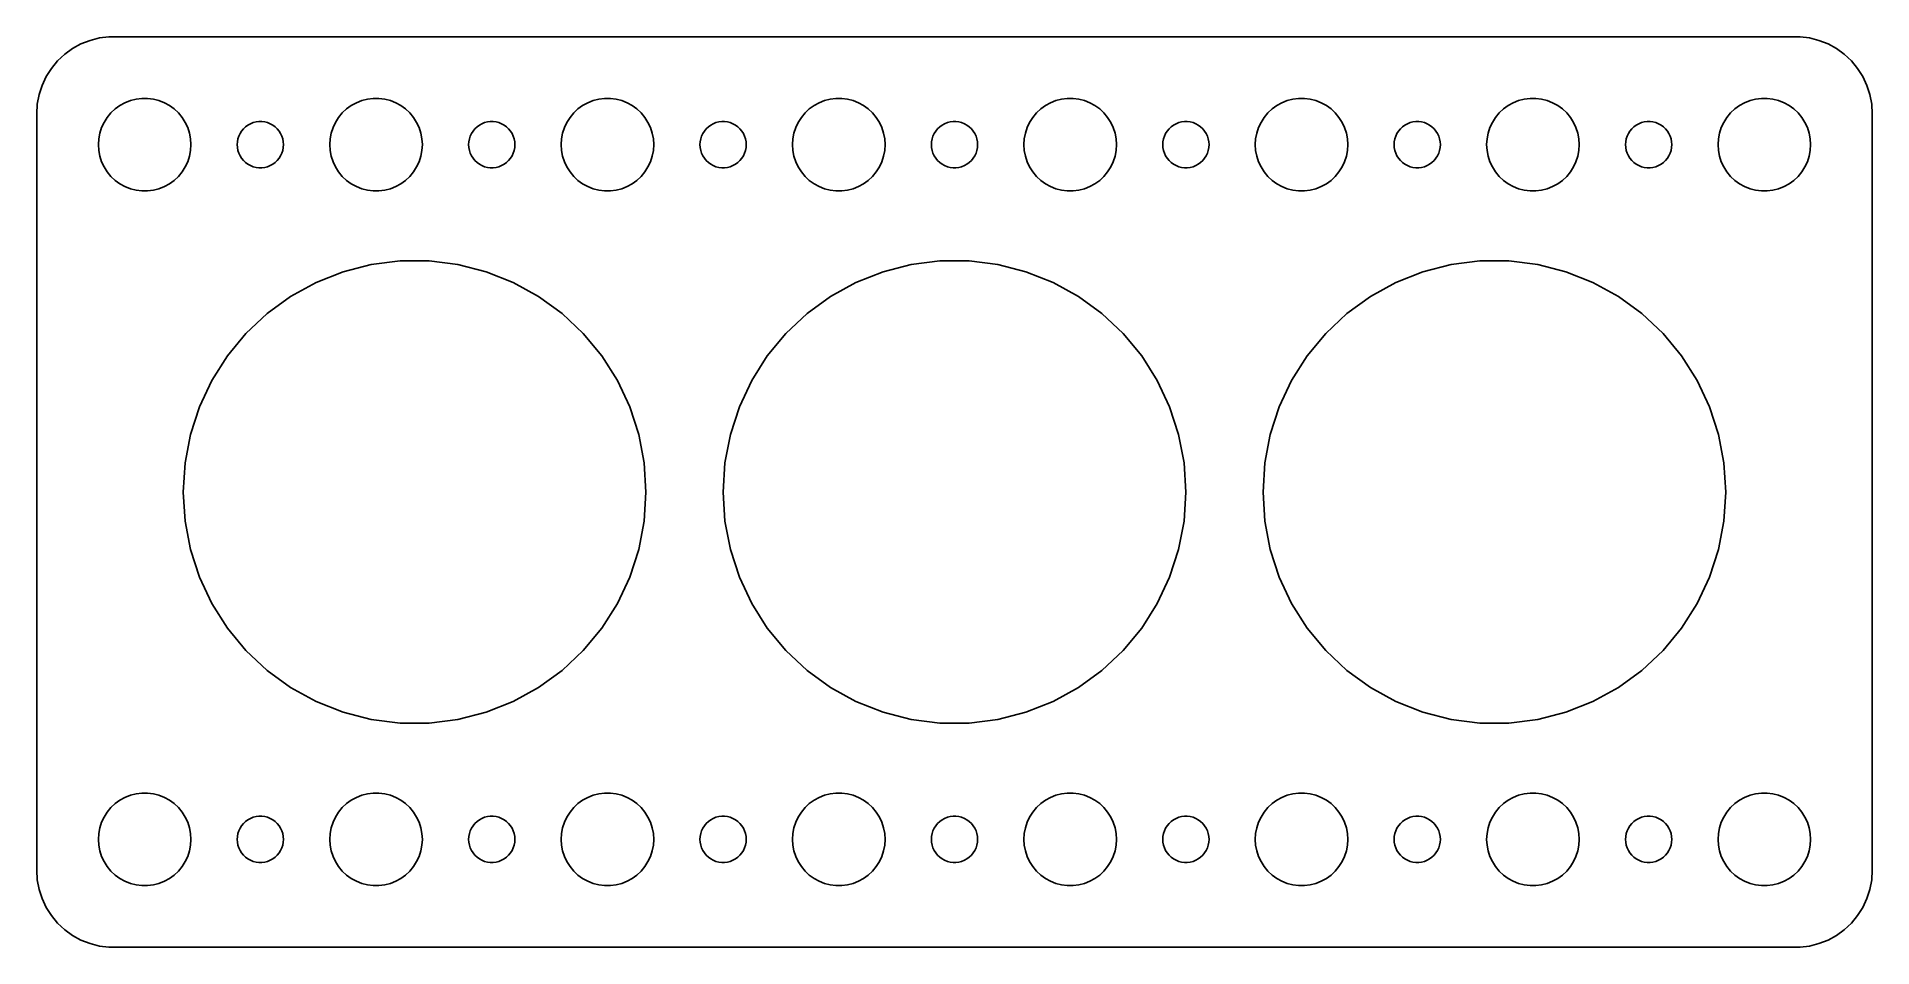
# Model space of a CAD drawing. Header units: metres. Extents: x -60 to 60, y 40 to 98.
import ezdxf

# ---------------------------------------------------------------- set-up
doc = ezdxf.new("R2010")
doc.units = ezdxf.units.M

msp = doc.modelspace()

# ---------------------------------------------------------------- linework, layer by layer
for p, q in [((-57.1791, 97.7216), (-57.6871, 97.3526)), ((-56.6289, 98.0241), (-57.1791, 97.7216)), ((-56.0451, 98.2553), (-56.6289, 98.0241)), ((-55.4369, 98.4114), (-56.0451, 98.2553)), ((-54.8139, 98.4901), (-55.4369, 98.4114)), ((54.8139, 98.4901), (-54.8139, 98.4901)), ((55.4369, 98.4114), (54.8139, 98.4901)), ((56.0451, 98.2553), (55.4369, 98.4114)), ((56.6289, 98.0241), (56.0451, 98.2553)), ((57.1791, 97.7216), (56.6289, 98.0241)), ((57.6871, 97.3526), (57.1791, 97.7216)), ((-58.5451, 96.4389), (-58.8815, 95.9088)), ((-58.1448, 96.9227), (-58.5451, 96.4389)), ((-57.6871, 97.3526), (-58.1448, 96.9227)), ((58.1448, 96.9227), (57.6871, 97.3526)), ((58.5451, 96.4389), (58.1448, 96.9227)), ((58.8815, 95.9088), (58.5451, 96.4389)), ((-59.1489, 95.3406), (-59.3429, 94.7434)), ((-58.8815, 95.9088), (-59.1489, 95.3406)), ((59.1489, 95.3406), (58.8815, 95.9088)), ((59.3429, 94.7434), (59.1489, 95.3406)), ((-59.4606, 94.1267), (-59.5, 93.5)), ((-59.3429, 94.7434), (-59.4606, 94.1267)), ((-54.4123, 93.8115), (-54.1075, 94.033)), ((-54.1075, 94.033), (-53.7773, 94.2145)), ((-53.7773, 94.2145), (-53.427, 94.3532)), ((-53.427, 94.3532), (-53.0621, 94.4469)), ((-53.0621, 94.4469), (-52.6884, 94.4941)), ((-52.6884, 94.4941), (-52.3116, 94.4941)), ((-52.3116, 94.4941), (-51.9379, 94.4469)), ((-51.9379, 94.4469), (-51.5729, 94.3532)), ((-51.5729, 94.3532), (-51.2227, 94.2145)), ((-51.2227, 94.2145), (-50.8925, 94.033)), ((-50.8925, 94.033), (-50.5877, 93.8115)), ((-39.4123, 93.8115), (-39.1075, 94.033)), ((-39.1075, 94.033), (-38.7773, 94.2145)), ((-38.7773, 94.2145), (-38.427, 94.3532)), ((-38.427, 94.3532), (-38.0621, 94.4469)), ((-38.0621, 94.4469), (-37.6884, 94.4941)), ((-37.6884, 94.4941), (-37.3116, 94.4941)), ((-37.3116, 94.4941), (-36.9379, 94.4469)), ((-36.9379, 94.4469), (-36.5729, 94.3532)), ((-36.5729, 94.3532), (-36.2227, 94.2145)), ((-36.2227, 94.2145), (-35.8925, 94.033)), ((-35.8925, 94.033), (-35.5877, 93.8115)), ((-24.4123, 93.8115), (-24.1075, 94.033)), ((-24.1075, 94.033), (-23.7773, 94.2145)), ((-23.7773, 94.2145), (-23.427, 94.3532)), ((-23.427, 94.3532), (-23.0621, 94.4469)), ((-23.0621, 94.4469), (-22.6884, 94.4941)), ((-22.6884, 94.4941), (-22.3116, 94.4941)), ((-22.3116, 94.4941), (-21.9379, 94.4469)), ((-21.9379, 94.4469), (-21.5729, 94.3532)), ((-21.5729, 94.3532), (-21.2227, 94.2145)), ((-21.2227, 94.2145), (-20.8925, 94.033)), ((-20.8925, 94.033), (-20.5877, 93.8115)), ((-9.41226, 93.8115), (-9.10747, 94.033)), ((-9.10747, 94.033), (-8.77733, 94.2145)), ((-8.77733, 94.2145), (-8.42705, 94.3532)), ((-8.42705, 94.3532), (-8.06213, 94.4469)), ((-8.06213, 94.4469), (-7.68837, 94.4941)), ((-7.68837, 94.4941), (-7.31161, 94.4941)), ((-7.31161, 94.4941), (-6.93785, 94.4469)), ((-6.93785, 94.4469), (-6.57294, 94.3532)), ((-6.57294, 94.3532), (-6.22266, 94.2145)), ((-6.22266, 94.2145), (-5.89252, 94.033)), ((-5.89252, 94.033), (-5.58772, 93.8115)), ((5.58772, 93.8115), (5.89252, 94.033)), ((5.89252, 94.033), (6.22266, 94.2145)), ((6.22266, 94.2145), (6.57294, 94.3532)), ((6.57294, 94.3532), (6.93785, 94.4469)), ((6.93785, 94.4469), (7.31161, 94.4941)), ((7.31161, 94.4941), (7.68837, 94.4941)), ((7.68837, 94.4941), (8.06213, 94.4469)), ((8.06213, 94.4469), (8.42705, 94.3532)), ((8.42705, 94.3532), (8.77733, 94.2145)), ((8.77733, 94.2145), (9.10747, 94.033)), ((9.10747, 94.033), (9.41226, 93.8115)), ((20.5877, 93.8115), (20.8925, 94.033)), ((20.8925, 94.033), (21.2227, 94.2145)), ((21.2227, 94.2145), (21.5729, 94.3532)), ((21.5729, 94.3532), (21.9379, 94.4469)), ((21.9379, 94.4469), (22.3116, 94.4941)), ((22.3116, 94.4941), (22.6884, 94.4941)), ((22.6884, 94.4941), (23.0621, 94.4469)), ((23.0621, 94.4469), (23.427, 94.3532)), ((23.427, 94.3532), (23.7773, 94.2145)), ((23.7773, 94.2145), (24.1075, 94.033)), ((24.1075, 94.033), (24.4123, 93.8115)), ((35.5877, 93.8115), (35.8925, 94.033)), ((35.8925, 94.033), (36.2227, 94.2145)), ((36.2227, 94.2145), (36.5729, 94.3532)), ((36.5729, 94.3532), (36.9379, 94.4469)), ((36.9379, 94.4469), (37.3116, 94.4941)), ((37.3116, 94.4941), (37.6884, 94.4941)), ((37.6884, 94.4941), (38.0621, 94.4469)), ((38.0621, 94.4469), (38.427, 94.3532)), ((38.427, 94.3532), (38.7773, 94.2145)), ((38.7773, 94.2145), (39.1075, 94.033)), ((39.1075, 94.033), (39.4123, 93.8115)), ((50.5877, 93.8115), (50.8925, 94.033)), ((50.8925, 94.033), (51.2227, 94.2145)), ((51.2227, 94.2145), (51.5729, 94.3532)), ((51.5729, 94.3532), (51.9379, 94.4469)), ((51.9379, 94.4469), (52.3116, 94.4941)), ((52.3116, 94.4941), (52.6884, 94.4941)), ((52.6884, 94.4941), (53.0621, 94.4469)), ((53.0621, 94.4469), (53.427, 94.3532)), ((53.427, 94.3532), (53.7773, 94.2145)), ((53.7773, 94.2145), (54.1075, 94.033)), ((54.1075, 94.033), (54.4123, 93.8115)), ((59.4606, 94.1267), (59.3429, 94.7434)), ((59.5, 93.5), (59.4606, 94.1267)), ((-59.5, 93.5), (-59.5, 44.5)), ((-55.2893, 92.6044), (-55.1289, 92.9453)), ((-55.1289, 92.9453), (-54.927, 93.2634)), ((-54.927, 93.2634), (-54.6869, 93.5536)), ((-54.6869, 93.5536), (-54.4123, 93.8115)), ((-50.5877, 93.8115), (-50.3131, 93.5536)), ((-50.3131, 93.5536), (-50.0729, 93.2634)), ((-50.0729, 93.2634), (-49.8711, 92.9453)), ((-49.8711, 92.9453), (-49.7107, 92.6044)), ((-45.8037, 92.7665), (-45.6387, 92.8572)), ((-45.6387, 92.8572), (-45.4635, 92.9266)), ((-45.4635, 92.9266), (-45.2811, 92.9734)), ((-45.2811, 92.9734), (-45.0942, 92.997)), ((-45.0942, 92.997), (-44.9058, 92.997)), ((-44.9058, 92.997), (-44.7189, 92.9734)), ((-44.7189, 92.9734), (-44.5365, 92.9266)), ((-44.5365, 92.9266), (-44.3613, 92.8572)), ((-44.3613, 92.8572), (-44.1963, 92.7665)), ((-40.2893, 92.6044), (-40.1289, 92.9453)), ((-40.1289, 92.9453), (-39.927, 93.2634)), ((-39.927, 93.2634), (-39.6869, 93.5536)), ((-39.6869, 93.5536), (-39.4123, 93.8115)), ((-35.5877, 93.8115), (-35.3131, 93.5536)), ((-35.3131, 93.5536), (-35.0729, 93.2634)), ((-35.0729, 93.2634), (-34.8711, 92.9453)), ((-34.8711, 92.9453), (-34.7107, 92.6044)), ((-30.8037, 92.7665), (-30.6387, 92.8572)), ((-30.6387, 92.8572), (-30.4635, 92.9266)), ((-30.4635, 92.9266), (-30.2811, 92.9734)), ((-30.2811, 92.9734), (-30.0942, 92.997)), ((-30.0942, 92.997), (-29.9058, 92.997)), ((-29.9058, 92.997), (-29.7189, 92.9734)), ((-29.7189, 92.9734), (-29.5365, 92.9266)), ((-29.5365, 92.9266), (-29.3613, 92.8572)), ((-29.3613, 92.8572), (-29.1963, 92.7665)), ((-25.2893, 92.6044), (-25.1289, 92.9453)), ((-25.1289, 92.9453), (-24.927, 93.2634)), ((-24.927, 93.2634), (-24.6869, 93.5536)), ((-24.6869, 93.5536), (-24.4123, 93.8115)), ((-20.5877, 93.8115), (-20.3131, 93.5536)), ((-20.3131, 93.5536), (-20.0729, 93.2634)), ((-20.0729, 93.2634), (-19.8711, 92.9453)), ((-19.8711, 92.9453), (-19.7107, 92.6044)), ((-15.8037, 92.7665), (-15.6387, 92.8572)), ((-15.6387, 92.8572), (-15.4635, 92.9266)), ((-15.4635, 92.9266), (-15.2811, 92.9734)), ((-15.2811, 92.9734), (-15.0942, 92.997)), ((-15.0942, 92.997), (-14.9058, 92.997)), ((-14.9058, 92.997), (-14.7189, 92.9734)), ((-14.7189, 92.9734), (-14.5365, 92.9266)), ((-14.5365, 92.9266), (-14.3613, 92.8572)), ((-14.3613, 92.8572), (-14.1963, 92.7665)), ((-10.2893, 92.6044), (-10.1289, 92.9453)), ((-10.1289, 92.9453), (-9.92705, 93.2634)), ((-9.92705, 93.2634), (-9.6869, 93.5536)), ((-9.6869, 93.5536), (-9.41226, 93.8115)), ((-5.58772, 93.8115), (-5.31308, 93.5536)), ((-5.31308, 93.5536), (-5.07294, 93.2634)), ((-5.07294, 93.2634), (-4.87108, 92.9453)), ((-4.87108, 92.9453), (-4.71066, 92.6044)), ((-0.80373, 92.7665), (-0.63866, 92.8572)), ((-0.63866, 92.8572), (-0.46352, 92.9266)), ((-0.46352, 92.9266), (-0.28107, 92.9734)), ((-0.28107, 92.9734), (-0.09418, 92.997)), ((-0.09418, 92.997), (0.09418, 92.997)), ((0.09418, 92.997), (0.28107, 92.9734)), ((0.28107, 92.9734), (0.46352, 92.9266)), ((0.46352, 92.9266), (0.63866, 92.8572)), ((0.63866, 92.8572), (0.80373, 92.7665)), ((4.71066, 92.6044), (4.87108, 92.9453)), ((4.87108, 92.9453), (5.07294, 93.2634)), ((5.07294, 93.2634), (5.31308, 93.5536)), ((5.31308, 93.5536), (5.58772, 93.8115)), ((9.41226, 93.8115), (9.6869, 93.5536)), ((9.6869, 93.5536), (9.92705, 93.2634)), ((9.92705, 93.2634), (10.1289, 92.9453)), ((10.1289, 92.9453), (10.2893, 92.6044)), ((14.1963, 92.7665), (14.3613, 92.8572)), ((14.3613, 92.8572), (14.5365, 92.9266)), ((14.5365, 92.9266), (14.7189, 92.9734)), ((14.7189, 92.9734), (14.9058, 92.997)), ((14.9058, 92.997), (15.0942, 92.997)), ((15.0942, 92.997), (15.2811, 92.9734)), ((15.2811, 92.9734), (15.4635, 92.9266)), ((15.4635, 92.9266), (15.6387, 92.8572)), ((15.6387, 92.8572), (15.8037, 92.7665)), ((19.7107, 92.6044), (19.8711, 92.9453)), ((19.8711, 92.9453), (20.0729, 93.2634)), ((20.0729, 93.2634), (20.3131, 93.5536)), ((20.3131, 93.5536), (20.5877, 93.8115)), ((24.4123, 93.8115), (24.6869, 93.5536)), ((24.6869, 93.5536), (24.927, 93.2634)), ((24.927, 93.2634), (25.1289, 92.9453)), ((25.1289, 92.9453), (25.2893, 92.6044)), ((29.1963, 92.7665), (29.3613, 92.8572)), ((29.3613, 92.8572), (29.5365, 92.9266)), ((29.5365, 92.9266), (29.7189, 92.9734)), ((29.7189, 92.9734), (29.9058, 92.997)), ((29.9058, 92.997), (30.0942, 92.997)), ((30.0942, 92.997), (30.2811, 92.9734)), ((30.2811, 92.9734), (30.4635, 92.9266)), ((30.4635, 92.9266), (30.6387, 92.8572)), ((30.6387, 92.8572), (30.8037, 92.7665)), ((34.7107, 92.6044), (34.8711, 92.9453)), ((34.8711, 92.9453), (35.0729, 93.2634)), ((35.0729, 93.2634), (35.3131, 93.5536)), ((35.3131, 93.5536), (35.5877, 93.8115)), ((39.4123, 93.8115), (39.6869, 93.5536)), ((39.6869, 93.5536), (39.927, 93.2634)), ((39.927, 93.2634), (40.1289, 92.9453)), ((40.1289, 92.9453), (40.2893, 92.6044)), ((44.1963, 92.7665), (44.3613, 92.8572)), ((44.3613, 92.8572), (44.5365, 92.9266)), ((44.5365, 92.9266), (44.7189, 92.9734)), ((44.7189, 92.9734), (44.9058, 92.997)), ((44.9058, 92.997), (45.0942, 92.997)), ((45.0942, 92.997), (45.2811, 92.9734)), ((45.2811, 92.9734), (45.4635, 92.9266)), ((45.4635, 92.9266), (45.6387, 92.8572)), ((45.6387, 92.8572), (45.8037, 92.7665)), ((49.7107, 92.6044), (49.8711, 92.9453)), ((49.8711, 92.9453), (50.0729, 93.2634)), ((50.0729, 93.2634), (50.3131, 93.5536)), ((50.3131, 93.5536), (50.5877, 93.8115)), ((54.4123, 93.8115), (54.6869, 93.5536)), ((54.6869, 93.5536), (54.927, 93.2634)), ((54.927, 93.2634), (55.1289, 92.9453)), ((55.1289, 92.9453), (55.2893, 92.6044)), ((59.5, 44.5), (59.5, 93.5)), ((-55.5, 91.5), (-55.4763, 91.876)), ((-55.4763, 91.876), (-55.4057, 92.2461)), ((-55.4057, 92.2461), (-55.2893, 92.6044)), ((-49.7107, 92.6044), (-49.5942, 92.2461)), ((-49.5942, 92.2461), (-49.5237, 91.876)), ((-49.5237, 91.876), (-49.5, 91.5)), ((-46.5, 91.5), (-46.4882, 91.688)), ((-46.4882, 91.688), (-46.4529, 91.873)), ((-46.4529, 91.873), (-46.3947, 92.0522)), ((-46.3947, 92.0522), (-46.3145, 92.2226)), ((-46.3145, 92.2226), (-46.2135, 92.3817)), ((-46.2135, 92.3817), (-46.0934, 92.5268)), ((-46.0934, 92.5268), (-45.9561, 92.6558)), ((-45.9561, 92.6558), (-45.8037, 92.7665)), ((-44.1963, 92.7665), (-44.0439, 92.6558)), ((-44.0439, 92.6558), (-43.9065, 92.5268)), ((-43.9065, 92.5268), (-43.7865, 92.3817)), ((-43.7865, 92.3817), (-43.6855, 92.2226)), ((-43.6855, 92.2226), (-43.6053, 92.0522)), ((-43.6053, 92.0522), (-43.5471, 91.873)), ((-43.5471, 91.873), (-43.5118, 91.688)), ((-43.5118, 91.688), (-43.5, 91.5)), ((-40.5, 91.5), (-40.4763, 91.876)), ((-40.4763, 91.876), (-40.4057, 92.2461)), ((-40.4057, 92.2461), (-40.2893, 92.6044)), ((-34.7107, 92.6044), (-34.5942, 92.2461)), ((-34.5942, 92.2461), (-34.5237, 91.876)), ((-34.5237, 91.876), (-34.5, 91.5)), ((-31.5, 91.5), (-31.4882, 91.688)), ((-31.4882, 91.688), (-31.4529, 91.873)), ((-31.4529, 91.873), (-31.3947, 92.0522)), ((-31.3947, 92.0522), (-31.3145, 92.2226)), ((-31.3145, 92.2226), (-31.2135, 92.3817)), ((-31.2135, 92.3817), (-31.0934, 92.5268)), ((-31.0934, 92.5268), (-30.9561, 92.6558)), ((-30.9561, 92.6558), (-30.8037, 92.7665)), ((-29.1963, 92.7665), (-29.0439, 92.6558)), ((-29.0439, 92.6558), (-28.9065, 92.5268)), ((-28.9065, 92.5268), (-28.7865, 92.3817)), ((-28.7865, 92.3817), (-28.6855, 92.2226)), ((-28.6855, 92.2226), (-28.6053, 92.0522)), ((-28.6053, 92.0522), (-28.5471, 91.873)), ((-28.5471, 91.873), (-28.5118, 91.688)), ((-28.5118, 91.688), (-28.5, 91.5)), ((-25.5, 91.5), (-25.4763, 91.876)), ((-25.4763, 91.876), (-25.4057, 92.2461)), ((-25.4057, 92.2461), (-25.2893, 92.6044)), ((-19.7107, 92.6044), (-19.5942, 92.2461)), ((-19.5942, 92.2461), (-19.5237, 91.876)), ((-19.5237, 91.876), (-19.5, 91.5)), ((-16.5, 91.5), (-16.4882, 91.688)), ((-16.4882, 91.688), (-16.4529, 91.873)), ((-16.4529, 91.873), (-16.3947, 92.0522)), ((-16.3947, 92.0522), (-16.3145, 92.2226)), ((-16.3145, 92.2226), (-16.2135, 92.3817)), ((-16.2135, 92.3817), (-16.0934, 92.5268)), ((-16.0934, 92.5268), (-15.9561, 92.6558)), ((-15.9561, 92.6558), (-15.8037, 92.7665)), ((-14.1963, 92.7665), (-14.0439, 92.6558)), ((-14.0439, 92.6558), (-13.9065, 92.5268)), ((-13.9065, 92.5268), (-13.7865, 92.3817)), ((-13.7865, 92.3817), (-13.6855, 92.2226)), ((-13.6855, 92.2226), (-13.6053, 92.0522)), ((-13.6053, 92.0522), (-13.5471, 91.873)), ((-13.5471, 91.873), (-13.5118, 91.688)), ((-13.5118, 91.688), (-13.5, 91.5)), ((-10.5, 91.5), (-10.4763, 91.876)), ((-10.4763, 91.876), (-10.4057, 92.2461)), ((-10.4057, 92.2461), (-10.2893, 92.6044)), ((-4.71066, 92.6044), (-4.59424, 92.2461)), ((-4.59424, 92.2461), (-4.52365, 91.876)), ((-4.52365, 91.876), (-4.5, 91.5)), ((-1.5, 91.5), (-1.48816, 91.688)), ((-1.48816, 91.688), (-1.45287, 91.873)), ((-1.45287, 91.873), (-1.39465, 92.0522)), ((-1.39465, 92.0522), (-1.31445, 92.2226)), ((-1.31445, 92.2226), (-1.21352, 92.3817)), ((-1.21352, 92.3817), (-1.09344, 92.5268)), ((-1.09344, 92.5268), (-0.95613, 92.6558)), ((-0.95613, 92.6558), (-0.80373, 92.7665)), ((0.80373, 92.7665), (0.95613, 92.6558)), ((0.95613, 92.6558), (1.09344, 92.5268)), ((1.09344, 92.5268), (1.21352, 92.3817)), ((1.21352, 92.3817), (1.31445, 92.2226)), ((1.31445, 92.2226), (1.39465, 92.0522)), ((1.39465, 92.0522), (1.45287, 91.873)), ((1.45287, 91.873), (1.48816, 91.688)), ((1.48816, 91.688), (1.5, 91.5)), ((4.5, 91.5), (4.52365, 91.876)), ((4.52365, 91.876), (4.59424, 92.2461)), ((4.59424, 92.2461), (4.71066, 92.6044)), ((10.2893, 92.6044), (10.4057, 92.2461)), ((10.4057, 92.2461), (10.4763, 91.876)), ((10.4763, 91.876), (10.5, 91.5)), ((13.5, 91.5), (13.5118, 91.688)), ((13.5118, 91.688), (13.5471, 91.873)), ((13.5471, 91.873), (13.6053, 92.0522)), ((13.6053, 92.0522), (13.6855, 92.2226)), ((13.6855, 92.2226), (13.7865, 92.3817)), ((13.7865, 92.3817), (13.9065, 92.5268)), ((13.9065, 92.5268), (14.0439, 92.6558)), ((14.0439, 92.6558), (14.1963, 92.7665)), ((15.8037, 92.7665), (15.9561, 92.6558)), ((15.9561, 92.6558), (16.0934, 92.5268)), ((16.0934, 92.5268), (16.2135, 92.3817)), ((16.2135, 92.3817), (16.3145, 92.2226)), ((16.3145, 92.2226), (16.3947, 92.0522)), ((16.3947, 92.0522), (16.4529, 91.873)), ((16.4529, 91.873), (16.4882, 91.688)), ((16.4882, 91.688), (16.5, 91.5)), ((19.5, 91.5), (19.5237, 91.876)), ((19.5237, 91.876), (19.5942, 92.2461)), ((19.5942, 92.2461), (19.7107, 92.6044)), ((25.2893, 92.6044), (25.4057, 92.2461)), ((25.4057, 92.2461), (25.4763, 91.876)), ((25.4763, 91.876), (25.5, 91.5)), ((28.5, 91.5), (28.5118, 91.688)), ((28.5118, 91.688), (28.5471, 91.873)), ((28.5471, 91.873), (28.6053, 92.0522)), ((28.6053, 92.0522), (28.6855, 92.2226)), ((28.6855, 92.2226), (28.7865, 92.3817)), ((28.7865, 92.3817), (28.9065, 92.5268)), ((28.9065, 92.5268), (29.0439, 92.6558)), ((29.0439, 92.6558), (29.1963, 92.7665)), ((30.8037, 92.7665), (30.9561, 92.6558)), ((30.9561, 92.6558), (31.0934, 92.5268)), ((31.0934, 92.5268), (31.2135, 92.3817)), ((31.2135, 92.3817), (31.3145, 92.2226)), ((31.3145, 92.2226), (31.3947, 92.0522)), ((31.3947, 92.0522), (31.4529, 91.873)), ((31.4529, 91.873), (31.4882, 91.688)), ((31.4882, 91.688), (31.5, 91.5)), ((34.5, 91.5), (34.5237, 91.876)), ((34.5237, 91.876), (34.5942, 92.2461)), ((34.5942, 92.2461), (34.7107, 92.6044)), ((40.2893, 92.6044), (40.4057, 92.2461)), ((40.4057, 92.2461), (40.4763, 91.876)), ((40.4763, 91.876), (40.5, 91.5)), ((43.5, 91.5), (43.5118, 91.688)), ((43.5118, 91.688), (43.5471, 91.873)), ((43.5471, 91.873), (43.6053, 92.0522)), ((43.6053, 92.0522), (43.6855, 92.2226)), ((43.6855, 92.2226), (43.7865, 92.3817)), ((43.7865, 92.3817), (43.9065, 92.5268)), ((43.9065, 92.5268), (44.0439, 92.6558)), ((44.0439, 92.6558), (44.1963, 92.7665)), ((45.8037, 92.7665), (45.9561, 92.6558)), ((45.9561, 92.6558), (46.0934, 92.5268)), ((46.0934, 92.5268), (46.2135, 92.3817)), ((46.2135, 92.3817), (46.3145, 92.2226)), ((46.3145, 92.2226), (46.3947, 92.0522)), ((46.3947, 92.0522), (46.4529, 91.873)), ((46.4529, 91.873), (46.4882, 91.688)), ((46.4882, 91.688), (46.5, 91.5)), ((49.5, 91.5), (49.5237, 91.876)), ((49.5237, 91.876), (49.5942, 92.2461)), ((49.5942, 92.2461), (49.7107, 92.6044)), ((55.2893, 92.6044), (55.4057, 92.2461)), ((55.4057, 92.2461), (55.4763, 91.876)), ((55.4763, 91.876), (55.5, 91.5)), ((-55.4763, 91.124), (-55.5, 91.5)), ((-55.4057, 90.7539), (-55.4763, 91.124)), ((-55.2893, 90.3956), (-55.4057, 90.7539)), ((-49.5942, 90.7539), (-49.7107, 90.3956)), ((-49.5237, 91.124), (-49.5942, 90.7539)), ((-49.5, 91.5), (-49.5237, 91.124)), ((-46.4882, 91.312), (-46.5, 91.5)), ((-46.4529, 91.127), (-46.4882, 91.312)), ((-46.3947, 90.9478), (-46.4529, 91.127)), ((-46.3145, 90.7774), (-46.3947, 90.9478)), ((-46.2135, 90.6183), (-46.3145, 90.7774)), ((-46.0934, 90.4732), (-46.2135, 90.6183)), ((-45.9561, 90.3442), (-46.0934, 90.4732)), ((-43.9065, 90.4732), (-44.0439, 90.3442)), ((-43.7865, 90.6183), (-43.9065, 90.4732)), ((-43.6855, 90.7774), (-43.7865, 90.6183)), ((-43.6053, 90.9478), (-43.6855, 90.7774)), ((-43.5471, 91.127), (-43.6053, 90.9478)), ((-43.5118, 91.312), (-43.5471, 91.127)), ((-43.5, 91.5), (-43.5118, 91.312)), ((-40.4763, 91.124), (-40.5, 91.5)), ((-40.4057, 90.7539), (-40.4763, 91.124)), ((-40.2893, 90.3956), (-40.4057, 90.7539)), ((-34.5942, 90.7539), (-34.7107, 90.3956)), ((-34.5237, 91.124), (-34.5942, 90.7539)), ((-34.5, 91.5), (-34.5237, 91.124)), ((-31.4882, 91.312), (-31.5, 91.5)), ((-31.4529, 91.127), (-31.4882, 91.312)), ((-31.3947, 90.9478), (-31.4529, 91.127)), ((-31.3145, 90.7774), (-31.3947, 90.9478)), ((-31.2135, 90.6183), (-31.3145, 90.7774)), ((-31.0934, 90.4732), (-31.2135, 90.6183)), ((-30.9561, 90.3442), (-31.0934, 90.4732)), ((-28.9065, 90.4732), (-29.0439, 90.3442)), ((-28.7865, 90.6183), (-28.9065, 90.4732)), ((-28.6855, 90.7774), (-28.7865, 90.6183)), ((-28.6053, 90.9478), (-28.6855, 90.7774)), ((-28.5471, 91.127), (-28.6053, 90.9478)), ((-28.5118, 91.312), (-28.5471, 91.127)), ((-28.5, 91.5), (-28.5118, 91.312)), ((-25.4763, 91.124), (-25.5, 91.5)), ((-25.4057, 90.7539), (-25.4763, 91.124)), ((-25.2893, 90.3956), (-25.4057, 90.7539)), ((-19.5942, 90.7539), (-19.7107, 90.3956)), ((-19.5237, 91.124), (-19.5942, 90.7539)), ((-19.5, 91.5), (-19.5237, 91.124)), ((-16.4882, 91.312), (-16.5, 91.5)), ((-16.4529, 91.127), (-16.4882, 91.312)), ((-16.3947, 90.9478), (-16.4529, 91.127)), ((-16.3145, 90.7774), (-16.3947, 90.9478)), ((-16.2135, 90.6183), (-16.3145, 90.7774)), ((-16.0934, 90.4732), (-16.2135, 90.6183)), ((-15.9561, 90.3442), (-16.0934, 90.4732)), ((-13.9065, 90.4732), (-14.0439, 90.3442)), ((-13.7865, 90.6183), (-13.9065, 90.4732)), ((-13.6855, 90.7774), (-13.7865, 90.6183)), ((-13.6053, 90.9478), (-13.6855, 90.7774)), ((-13.5471, 91.127), (-13.6053, 90.9478)), ((-13.5118, 91.312), (-13.5471, 91.127)), ((-13.5, 91.5), (-13.5118, 91.312)), ((-10.4763, 91.124), (-10.5, 91.5)), ((-10.4057, 90.7539), (-10.4763, 91.124)), ((-10.2893, 90.3956), (-10.4057, 90.7539)), ((-4.59424, 90.7539), (-4.71066, 90.3956)), ((-4.52365, 91.124), (-4.59424, 90.7539)), ((-4.5, 91.5), (-4.52365, 91.124)), ((-1.48816, 91.312), (-1.5, 91.5)), ((-1.45287, 91.127), (-1.48816, 91.312)), ((-1.39465, 90.9478), (-1.45287, 91.127)), ((-1.31445, 90.7774), (-1.39465, 90.9478)), ((-1.21352, 90.6183), (-1.31445, 90.7774)), ((-1.09344, 90.4732), (-1.21352, 90.6183)), ((-0.95613, 90.3442), (-1.09344, 90.4732)), ((1.09344, 90.4732), (0.95613, 90.3442)), ((1.21352, 90.6183), (1.09344, 90.4732)), ((1.31445, 90.7774), (1.21352, 90.6183)), ((1.39465, 90.9478), (1.31445, 90.7774)), ((1.45287, 91.127), (1.39465, 90.9478)), ((1.48816, 91.312), (1.45287, 91.127)), ((1.5, 91.5), (1.48816, 91.312)), ((4.52365, 91.124), (4.5, 91.5)), ((4.59424, 90.7539), (4.52365, 91.124)), ((4.71066, 90.3956), (4.59424, 90.7539)), ((10.4057, 90.7539), (10.2893, 90.3956)), ((10.4763, 91.124), (10.4057, 90.7539)), ((10.5, 91.5), (10.4763, 91.124)), ((13.5118, 91.312), (13.5, 91.5)), ((13.5471, 91.127), (13.5118, 91.312)), ((13.6053, 90.9478), (13.5471, 91.127)), ((13.6855, 90.7774), (13.6053, 90.9478)), ((13.7865, 90.6183), (13.6855, 90.7774)), ((13.9065, 90.4732), (13.7865, 90.6183)), ((14.0439, 90.3442), (13.9065, 90.4732)), ((16.0934, 90.4732), (15.9561, 90.3442)), ((16.2135, 90.6183), (16.0934, 90.4732)), ((16.3145, 90.7774), (16.2135, 90.6183)), ((16.3947, 90.9478), (16.3145, 90.7774)), ((16.4529, 91.127), (16.3947, 90.9478)), ((16.4882, 91.312), (16.4529, 91.127)), ((16.5, 91.5), (16.4882, 91.312)), ((19.5237, 91.124), (19.5, 91.5)), ((19.5942, 90.7539), (19.5237, 91.124)), ((19.7107, 90.3956), (19.5942, 90.7539)), ((25.4057, 90.7539), (25.2893, 90.3956)), ((25.4763, 91.124), (25.4057, 90.7539)), ((25.5, 91.5), (25.4763, 91.124)), ((28.5118, 91.312), (28.5, 91.5)), ((28.5471, 91.127), (28.5118, 91.312)), ((28.6053, 90.9478), (28.5471, 91.127)), ((28.6855, 90.7774), (28.6053, 90.9478)), ((28.7865, 90.6183), (28.6855, 90.7774)), ((28.9065, 90.4732), (28.7865, 90.6183)), ((29.0439, 90.3442), (28.9065, 90.4732)), ((31.0934, 90.4732), (30.9561, 90.3442)), ((31.2135, 90.6183), (31.0934, 90.4732)), ((31.3145, 90.7774), (31.2135, 90.6183)), ((31.3947, 90.9478), (31.3145, 90.7774)), ((31.4529, 91.127), (31.3947, 90.9478)), ((31.4882, 91.312), (31.4529, 91.127)), ((31.5, 91.5), (31.4882, 91.312)), ((34.5237, 91.124), (34.5, 91.5)), ((34.5942, 90.7539), (34.5237, 91.124)), ((34.7107, 90.3956), (34.5942, 90.7539)), ((40.4057, 90.7539), (40.2893, 90.3956)), ((40.4763, 91.124), (40.4057, 90.7539)), ((40.5, 91.5), (40.4763, 91.124)), ((43.5118, 91.312), (43.5, 91.5)), ((43.5471, 91.127), (43.5118, 91.312)), ((43.6053, 90.9478), (43.5471, 91.127)), ((43.6855, 90.7774), (43.6053, 90.9478)), ((43.7865, 90.6183), (43.6855, 90.7774)), ((43.9065, 90.4732), (43.7865, 90.6183)), ((44.0439, 90.3442), (43.9065, 90.4732)), ((46.0934, 90.4732), (45.9561, 90.3442)), ((46.2135, 90.6183), (46.0934, 90.4732)), ((46.3145, 90.7774), (46.2135, 90.6183)), ((46.3947, 90.9478), (46.3145, 90.7774)), ((46.4529, 91.127), (46.3947, 90.9478)), ((46.4882, 91.312), (46.4529, 91.127)), ((46.5, 91.5), (46.4882, 91.312)), ((49.5237, 91.124), (49.5, 91.5)), ((49.5942, 90.7539), (49.5237, 91.124)), ((49.7107, 90.3956), (49.5942, 90.7539)), ((55.4057, 90.7539), (55.2893, 90.3956)), ((55.4763, 91.124), (55.4057, 90.7539)), ((55.5, 91.5), (55.4763, 91.124)), ((-55.1289, 90.0547), (-55.2893, 90.3956)), ((-54.927, 89.7366), (-55.1289, 90.0547)), ((-54.6869, 89.4464), (-54.927, 89.7366)), ((-54.4123, 89.1884), (-54.6869, 89.4464)), ((-50.3131, 89.4464), (-50.5877, 89.1884)), ((-50.0729, 89.7366), (-50.3131, 89.4464)), ((-49.8711, 90.0547), (-50.0729, 89.7366)), ((-49.7107, 90.3956), (-49.8711, 90.0547)), ((-45.8037, 90.2335), (-45.9561, 90.3442)), ((-45.6387, 90.1427), (-45.8037, 90.2335)), ((-45.4635, 90.0734), (-45.6387, 90.1427)), ((-45.2811, 90.0266), (-45.4635, 90.0734)), ((-45.0942, 90.003), (-45.2811, 90.0266)), ((-44.9058, 90.003), (-45.0942, 90.003)), ((-44.7189, 90.0266), (-44.9058, 90.003)), ((-44.5365, 90.0734), (-44.7189, 90.0266)), ((-44.3613, 90.1427), (-44.5365, 90.0734)), ((-44.1963, 90.2335), (-44.3613, 90.1427)), ((-44.0439, 90.3442), (-44.1963, 90.2335)), ((-40.1289, 90.0547), (-40.2893, 90.3956)), ((-39.927, 89.7366), (-40.1289, 90.0547)), ((-39.6869, 89.4464), (-39.927, 89.7366)), ((-39.4123, 89.1884), (-39.6869, 89.4464)), ((-35.3131, 89.4464), (-35.5877, 89.1884)), ((-35.0729, 89.7366), (-35.3131, 89.4464)), ((-34.8711, 90.0547), (-35.0729, 89.7366)), ((-34.7107, 90.3956), (-34.8711, 90.0547)), ((-30.8037, 90.2335), (-30.9561, 90.3442)), ((-30.6387, 90.1427), (-30.8037, 90.2335)), ((-30.4635, 90.0734), (-30.6387, 90.1427)), ((-30.2811, 90.0266), (-30.4635, 90.0734)), ((-30.0942, 90.003), (-30.2811, 90.0266)), ((-29.9058, 90.003), (-30.0942, 90.003)), ((-29.7189, 90.0266), (-29.9058, 90.003)), ((-29.5365, 90.0734), (-29.7189, 90.0266)), ((-29.3613, 90.1427), (-29.5365, 90.0734)), ((-29.1963, 90.2335), (-29.3613, 90.1427)), ((-29.0439, 90.3442), (-29.1963, 90.2335)), ((-25.1289, 90.0547), (-25.2893, 90.3956)), ((-24.927, 89.7366), (-25.1289, 90.0547)), ((-24.6869, 89.4464), (-24.927, 89.7366)), ((-24.4123, 89.1884), (-24.6869, 89.4464)), ((-20.3131, 89.4464), (-20.5877, 89.1884)), ((-20.0729, 89.7366), (-20.3131, 89.4464)), ((-19.8711, 90.0547), (-20.0729, 89.7366)), ((-19.7107, 90.3956), (-19.8711, 90.0547)), ((-15.8037, 90.2335), (-15.9561, 90.3442)), ((-15.6387, 90.1427), (-15.8037, 90.2335)), ((-15.4635, 90.0734), (-15.6387, 90.1427)), ((-15.2811, 90.0266), (-15.4635, 90.0734)), ((-15.0942, 90.003), (-15.2811, 90.0266)), ((-14.9058, 90.003), (-15.0942, 90.003)), ((-14.7189, 90.0266), (-14.9058, 90.003)), ((-14.5365, 90.0734), (-14.7189, 90.0266)), ((-14.3613, 90.1427), (-14.5365, 90.0734)), ((-14.1963, 90.2335), (-14.3613, 90.1427)), ((-14.0439, 90.3442), (-14.1963, 90.2335)), ((-10.1289, 90.0547), (-10.2893, 90.3956)), ((-9.92705, 89.7366), (-10.1289, 90.0547)), ((-9.6869, 89.4464), (-9.92705, 89.7366)), ((-9.41226, 89.1884), (-9.6869, 89.4464)), ((-5.31308, 89.4464), (-5.58772, 89.1884)), ((-5.07294, 89.7366), (-5.31308, 89.4464)), ((-4.87108, 90.0547), (-5.07294, 89.7366)), ((-4.71066, 90.3956), (-4.87108, 90.0547)), ((-0.80373, 90.2335), (-0.95613, 90.3442)), ((-0.63866, 90.1427), (-0.80373, 90.2335)), ((-0.46352, 90.0734), (-0.63866, 90.1427)), ((-0.28107, 90.0266), (-0.46352, 90.0734)), ((-0.09418, 90.003), (-0.28107, 90.0266)), ((0.09418, 90.003), (-0.09418, 90.003)), ((0.28107, 90.0266), (0.09418, 90.003)), ((0.46352, 90.0734), (0.28107, 90.0266)), ((0.63866, 90.1427), (0.46352, 90.0734)), ((0.80373, 90.2335), (0.63866, 90.1427)), ((0.95613, 90.3442), (0.80373, 90.2335)), ((4.87108, 90.0547), (4.71066, 90.3956)), ((5.07294, 89.7366), (4.87108, 90.0547)), ((5.31308, 89.4464), (5.07294, 89.7366)), ((5.58772, 89.1884), (5.31308, 89.4464)), ((9.6869, 89.4464), (9.41226, 89.1884)), ((9.92705, 89.7366), (9.6869, 89.4464)), ((10.1289, 90.0547), (9.92705, 89.7366)), ((10.2893, 90.3956), (10.1289, 90.0547)), ((14.1963, 90.2335), (14.0439, 90.3442)), ((14.3613, 90.1427), (14.1963, 90.2335)), ((14.5365, 90.0734), (14.3613, 90.1427)), ((14.7189, 90.0266), (14.5365, 90.0734)), ((14.9058, 90.003), (14.7189, 90.0266)), ((15.0942, 90.003), (14.9058, 90.003)), ((15.2811, 90.0266), (15.0942, 90.003)), ((15.4635, 90.0734), (15.2811, 90.0266)), ((15.6387, 90.1427), (15.4635, 90.0734)), ((15.8037, 90.2335), (15.6387, 90.1427)), ((15.9561, 90.3442), (15.8037, 90.2335)), ((19.8711, 90.0547), (19.7107, 90.3956)), ((20.0729, 89.7366), (19.8711, 90.0547)), ((20.3131, 89.4464), (20.0729, 89.7366)), ((20.5877, 89.1884), (20.3131, 89.4464)), ((24.6869, 89.4464), (24.4123, 89.1884)), ((24.927, 89.7366), (24.6869, 89.4464)), ((25.1289, 90.0547), (24.927, 89.7366)), ((25.2893, 90.3956), (25.1289, 90.0547)), ((29.1963, 90.2335), (29.0439, 90.3442)), ((29.3613, 90.1427), (29.1963, 90.2335)), ((29.5365, 90.0734), (29.3613, 90.1427)), ((29.7189, 90.0266), (29.5365, 90.0734)), ((29.9058, 90.003), (29.7189, 90.0266)), ((30.0942, 90.003), (29.9058, 90.003)), ((30.2811, 90.0266), (30.0942, 90.003)), ((30.4635, 90.0734), (30.2811, 90.0266)), ((30.6387, 90.1427), (30.4635, 90.0734)), ((30.8037, 90.2335), (30.6387, 90.1427)), ((30.9561, 90.3442), (30.8037, 90.2335)), ((34.8711, 90.0547), (34.7107, 90.3956)), ((35.0729, 89.7366), (34.8711, 90.0547)), ((35.3131, 89.4464), (35.0729, 89.7366)), ((35.5877, 89.1884), (35.3131, 89.4464)), ((39.6869, 89.4464), (39.4123, 89.1884)), ((39.927, 89.7366), (39.6869, 89.4464)), ((40.1289, 90.0547), (39.927, 89.7366)), ((40.2893, 90.3956), (40.1289, 90.0547)), ((44.1963, 90.2335), (44.0439, 90.3442)), ((44.3613, 90.1427), (44.1963, 90.2335)), ((44.5365, 90.0734), (44.3613, 90.1427)), ((44.7189, 90.0266), (44.5365, 90.0734)), ((44.9058, 90.003), (44.7189, 90.0266)), ((45.0942, 90.003), (44.9058, 90.003)), ((45.2811, 90.0266), (45.0942, 90.003)), ((45.4635, 90.0734), (45.2811, 90.0266)), ((45.6387, 90.1427), (45.4635, 90.0734)), ((45.8037, 90.2335), (45.6387, 90.1427)), ((45.9561, 90.3442), (45.8037, 90.2335)), ((49.8711, 90.0547), (49.7107, 90.3956)), ((50.0729, 89.7366), (49.8711, 90.0547)), ((50.3131, 89.4464), (50.0729, 89.7366)), ((50.5877, 89.1884), (50.3131, 89.4464)), ((54.6869, 89.4464), (54.4123, 89.1884)), ((54.927, 89.7366), (54.6869, 89.4464)), ((55.1289, 90.0547), (54.927, 89.7366)), ((55.2893, 90.3956), (55.1289, 90.0547)), ((-54.1075, 88.967), (-54.4123, 89.1884)), ((-53.7773, 88.7855), (-54.1075, 88.967)), ((-53.427, 88.6468), (-53.7773, 88.7855)), ((-53.0621, 88.5531), (-53.427, 88.6468)), ((-52.6884, 88.5059), (-53.0621, 88.5531)), ((-52.3116, 88.5059), (-52.6884, 88.5059)), ((-51.9379, 88.5531), (-52.3116, 88.5059)), ((-51.5729, 88.6468), (-51.9379, 88.5531)), ((-51.2227, 88.7855), (-51.5729, 88.6468)), ((-50.8925, 88.967), (-51.2227, 88.7855)), ((-50.5877, 89.1884), (-50.8925, 88.967)), ((-39.1075, 88.967), (-39.4123, 89.1884)), ((-38.7773, 88.7855), (-39.1075, 88.967)), ((-38.427, 88.6468), (-38.7773, 88.7855)), ((-38.0621, 88.5531), (-38.427, 88.6468)), ((-37.6884, 88.5059), (-38.0621, 88.5531)), ((-37.3116, 88.5059), (-37.6884, 88.5059)), ((-36.9379, 88.5531), (-37.3116, 88.5059)), ((-36.5729, 88.6468), (-36.9379, 88.5531)), ((-36.2227, 88.7855), (-36.5729, 88.6468)), ((-35.8925, 88.967), (-36.2227, 88.7855)), ((-35.5877, 89.1884), (-35.8925, 88.967)), ((-24.1075, 88.967), (-24.4123, 89.1884)), ((-23.7773, 88.7855), (-24.1075, 88.967)), ((-23.427, 88.6468), (-23.7773, 88.7855)), ((-23.0621, 88.5531), (-23.427, 88.6468)), ((-22.6884, 88.5059), (-23.0621, 88.5531)), ((-22.3116, 88.5059), (-22.6884, 88.5059)), ((-21.9379, 88.5531), (-22.3116, 88.5059)), ((-21.5729, 88.6468), (-21.9379, 88.5531)), ((-21.2227, 88.7855), (-21.5729, 88.6468)), ((-20.8925, 88.967), (-21.2227, 88.7855)), ((-20.5877, 89.1884), (-20.8925, 88.967)), ((-9.10747, 88.967), (-9.41226, 89.1884)), ((-8.77733, 88.7855), (-9.10747, 88.967)), ((-8.42705, 88.6468), (-8.77733, 88.7855)), ((-8.06213, 88.5531), (-8.42705, 88.6468)), ((-7.68837, 88.5059), (-8.06213, 88.5531)), ((-7.31161, 88.5059), (-7.68837, 88.5059)), ((-6.93785, 88.5531), (-7.31161, 88.5059)), ((-6.57294, 88.6468), (-6.93785, 88.5531)), ((-6.22266, 88.7855), (-6.57294, 88.6468)), ((-5.89252, 88.967), (-6.22266, 88.7855)), ((-5.58772, 89.1884), (-5.89252, 88.967)), ((5.89252, 88.967), (5.58772, 89.1884)), ((6.22266, 88.7855), (5.89252, 88.967)), ((6.57294, 88.6468), (6.22266, 88.7855)), ((6.93785, 88.5531), (6.57294, 88.6468)), ((7.31161, 88.5059), (6.93785, 88.5531)), ((7.68837, 88.5059), (7.31161, 88.5059)), ((8.06213, 88.5531), (7.68837, 88.5059)), ((8.42705, 88.6468), (8.06213, 88.5531)), ((8.77733, 88.7855), (8.42705, 88.6468)), ((9.10747, 88.967), (8.77733, 88.7855)), ((9.41226, 89.1884), (9.10747, 88.967)), ((20.8925, 88.967), (20.5877, 89.1884)), ((21.2227, 88.7855), (20.8925, 88.967)), ((21.5729, 88.6468), (21.2227, 88.7855)), ((21.9379, 88.5531), (21.5729, 88.6468)), ((22.3116, 88.5059), (21.9379, 88.5531)), ((22.6884, 88.5059), (22.3116, 88.5059)), ((23.0621, 88.5531), (22.6884, 88.5059)), ((23.427, 88.6468), (23.0621, 88.5531)), ((23.7773, 88.7855), (23.427, 88.6468)), ((24.1075, 88.967), (23.7773, 88.7855)), ((24.4123, 89.1884), (24.1075, 88.967)), ((35.8925, 88.967), (35.5877, 89.1884)), ((36.2227, 88.7855), (35.8925, 88.967)), ((36.5729, 88.6468), (36.2227, 88.7855)), ((36.9379, 88.5531), (36.5729, 88.6468)), ((37.3116, 88.5059), (36.9379, 88.5531)), ((37.6884, 88.5059), (37.3116, 88.5059)), ((38.0621, 88.5531), (37.6884, 88.5059)), ((38.427, 88.6468), (38.0621, 88.5531)), ((38.7773, 88.7855), (38.427, 88.6468)), ((39.1075, 88.967), (38.7773, 88.7855)), ((39.4123, 89.1884), (39.1075, 88.967)), ((50.8925, 88.967), (50.5877, 89.1884)), ((51.2227, 88.7855), (50.8925, 88.967)), ((51.5729, 88.6468), (51.2227, 88.7855)), ((51.9379, 88.5531), (51.5729, 88.6468)), ((52.3116, 88.5059), (51.9379, 88.5531)), ((52.6884, 88.5059), (52.3116, 88.5059)), ((53.0621, 88.5531), (52.6884, 88.5059)), ((53.427, 88.6468), (53.0621, 88.5531)), ((53.7773, 88.7855), (53.427, 88.6468)), ((54.1075, 88.967), (53.7773, 88.7855)), ((54.4123, 89.1884), (54.1075, 88.967)), ((-39.6353, 83.2658), (-37.8107, 83.7343)), ((-37.8107, 83.7343), (-35.9418, 83.9704)), ((-35.9418, 83.9704), (-34.0581, 83.9704)), ((-34.0581, 83.9704), (-32.1893, 83.7343)), ((-32.1893, 83.7343), (-30.3647, 83.2658)), ((-4.63525, 83.2658), (-2.81071, 83.7343)), ((-2.81071, 83.7343), (-0.94185, 83.9704)), ((-0.94185, 83.9704), (0.94185, 83.9704)), ((0.94185, 83.9704), (2.81071, 83.7343)), ((2.81071, 83.7343), (4.63525, 83.2658)), ((30.3647, 83.2658), (32.1893, 83.7343)), ((32.1893, 83.7343), (34.0581, 83.9704)), ((34.0581, 83.9704), (35.9418, 83.9704)), ((35.9418, 83.9704), (37.8107, 83.7343)), ((37.8107, 83.7343), (39.6353, 83.2658)), ((-43.0374, 81.6649), (-41.3867, 82.5724)), ((-41.3867, 82.5724), (-39.6353, 83.2658)), ((-30.3647, 83.2658), (-28.6133, 82.5724)), ((-28.6133, 82.5724), (-26.9626, 81.6649)), ((-8.0374, 81.6649), (-6.38669, 82.5724)), ((-6.38669, 82.5724), (-4.63525, 83.2658)), ((4.63525, 83.2658), (6.38669, 82.5724)), ((6.38669, 82.5724), (8.0374, 81.6649)), ((26.9626, 81.6649), (28.6133, 82.5724)), ((28.6133, 82.5724), (30.3647, 83.2658)), ((39.6353, 83.2658), (41.3867, 82.5724)), ((41.3867, 82.5724), (43.0374, 81.6649)), ((-44.5614, 80.5577), (-43.0374, 81.6649)), ((-26.9626, 81.6649), (-25.4386, 80.5577)), ((-9.56136, 80.5577), (-8.0374, 81.6649)), ((8.0374, 81.6649), (9.56136, 80.5577)), ((25.4386, 80.5577), (26.9626, 81.6649)), ((43.0374, 81.6649), (44.5614, 80.5577)), ((-45.9345, 79.2682), (-44.5614, 80.5577)), ((-25.4386, 80.5577), (-24.0655, 79.2682)), ((-10.9345, 79.2682), (-9.56136, 80.5577)), ((9.56136, 80.5577), (10.9345, 79.2682)), ((24.0655, 79.2682), (25.4386, 80.5577)), ((44.5614, 80.5577), (45.9345, 79.2682)), ((-47.1353, 77.8168), (-45.9345, 79.2682)), ((-24.0655, 79.2682), (-22.8647, 77.8168)), ((-12.1353, 77.8168), (-10.9345, 79.2682)), ((10.9345, 79.2682), (12.1353, 77.8168)), ((22.8647, 77.8168), (24.0655, 79.2682)), ((45.9345, 79.2682), (47.1353, 77.8168)), ((-48.1446, 76.2263), (-47.1353, 77.8168)), ((-22.8647, 77.8168), (-21.8554, 76.2263)), ((-13.1446, 76.2263), (-12.1353, 77.8168)), ((12.1353, 77.8168), (13.1446, 76.2263)), ((21.8554, 76.2263), (22.8647, 77.8168)), ((47.1353, 77.8168), (48.1446, 76.2263)), ((-48.9466, 74.5219), (-48.1446, 76.2263)), ((-21.8554, 76.2263), (-21.0533, 74.5219)), ((-13.9466, 74.5219), (-13.1446, 76.2263)), ((13.1446, 76.2263), (13.9466, 74.5219)), ((21.0533, 74.5219), (21.8554, 76.2263)), ((48.1446, 76.2263), (48.9466, 74.5219)), ((-49.5287, 72.7303), (-48.9466, 74.5219)), ((-21.0533, 74.5219), (-20.4713, 72.7303)), ((-14.5287, 72.7303), (-13.9466, 74.5219)), ((13.9466, 74.5219), (14.5287, 72.7303)), ((20.4713, 72.7303), (21.0533, 74.5219)), ((48.9466, 74.5219), (49.5287, 72.7303)), ((-49.8817, 70.88), (-49.5287, 72.7303)), ((-20.4713, 72.7303), (-20.1183, 70.88)), ((-14.8817, 70.88), (-14.5287, 72.7303)), ((14.5287, 72.7303), (14.8817, 70.88)), ((20.1183, 70.88), (20.4713, 72.7303)), ((49.5287, 72.7303), (49.8817, 70.88)), ((-50, 69), (-49.8817, 70.88)), ((-20.1183, 70.88), (-20, 69)), ((-15, 69), (-14.8817, 70.88)), ((14.8817, 70.88), (15, 69)), ((20, 69), (20.1183, 70.88)), ((49.8817, 70.88), (50, 69)), ((-49.8817, 67.12), (-50, 69)), ((-20, 69), (-20.1183, 67.12)), ((-14.8817, 67.12), (-15, 69)), ((15, 69), (14.8817, 67.12)), ((20.1183, 67.12), (20, 69)), ((50, 69), (49.8817, 67.12)), ((-49.5287, 65.2697), (-49.8817, 67.12)), ((-20.1183, 67.12), (-20.4713, 65.2697)), ((-14.5287, 65.2697), (-14.8817, 67.12)), ((14.8817, 67.12), (14.5287, 65.2697)), ((20.4713, 65.2697), (20.1183, 67.12)), ((49.8817, 67.12), (49.5287, 65.2697)), ((-48.9466, 63.4781), (-49.5287, 65.2697)), ((-20.4713, 65.2697), (-21.0533, 63.4781)), ((-13.9466, 63.4781), (-14.5287, 65.2697)), ((14.5287, 65.2697), (13.9466, 63.4781)), ((21.0533, 63.4781), (20.4713, 65.2697)), ((49.5287, 65.2697), (48.9466, 63.4781)), ((-48.1446, 61.7737), (-48.9466, 63.4781)), ((-21.0533, 63.4781), (-21.8554, 61.7737)), ((-13.1446, 61.7737), (-13.9466, 63.4781)), ((13.9466, 63.4781), (13.1446, 61.7737)), ((21.8554, 61.7737), (21.0533, 63.4781)), ((48.9466, 63.4781), (48.1446, 61.7737)), ((-47.1353, 60.1832), (-48.1446, 61.7737)), ((-21.8554, 61.7737), (-22.8647, 60.1832)), ((-12.1353, 60.1832), (-13.1446, 61.7737)), ((13.1446, 61.7737), (12.1353, 60.1832)), ((22.8647, 60.1832), (21.8554, 61.7737)), ((48.1446, 61.7737), (47.1353, 60.1832)), ((-45.9345, 58.7318), (-47.1353, 60.1832)), ((-22.8647, 60.1832), (-24.0655, 58.7318)), ((-10.9345, 58.7318), (-12.1353, 60.1832)), ((12.1353, 60.1832), (10.9345, 58.7318)), ((24.0655, 58.7318), (22.8647, 60.1832)), ((47.1353, 60.1832), (45.9345, 58.7318)), ((-44.5614, 57.4423), (-45.9345, 58.7318)), ((-24.0655, 58.7318), (-25.4386, 57.4423)), ((-9.56136, 57.4423), (-10.9345, 58.7318)), ((10.9345, 58.7318), (9.56136, 57.4423)), ((25.4386, 57.4423), (24.0655, 58.7318)), ((45.9345, 58.7318), (44.5614, 57.4423)), ((-43.0374, 56.3351), (-44.5614, 57.4423)), ((-25.4386, 57.4423), (-26.9626, 56.3351)), ((-8.0374, 56.3351), (-9.56136, 57.4423)), ((9.56136, 57.4423), (8.0374, 56.3351)), ((26.9626, 56.3351), (25.4386, 57.4423)), ((44.5614, 57.4423), (43.0374, 56.3351)), ((-41.3867, 55.4276), (-43.0374, 56.3351)), ((-26.9626, 56.3351), (-28.6133, 55.4276)), ((-6.38669, 55.4276), (-8.0374, 56.3351)), ((8.0374, 56.3351), (6.38669, 55.4276)), ((28.6133, 55.4276), (26.9626, 56.3351)), ((43.0374, 56.3351), (41.3867, 55.4276)), ((-39.6353, 54.7342), (-41.3867, 55.4276)), ((-28.6133, 55.4276), (-30.3647, 54.7342)), ((-4.63525, 54.7342), (-6.38669, 55.4276)), ((6.38669, 55.4276), (4.63525, 54.7342)), ((30.3647, 54.7342), (28.6133, 55.4276)), ((41.3867, 55.4276), (39.6353, 54.7342)), ((-37.8107, 54.2657), (-39.6353, 54.7342)), ((-35.9418, 54.0296), (-37.8107, 54.2657)), ((-34.0581, 54.0296), (-35.9418, 54.0296)), ((-32.1893, 54.2657), (-34.0581, 54.0296)), ((-30.3647, 54.7342), (-32.1893, 54.2657)), ((-2.81071, 54.2657), (-4.63525, 54.7342)), ((-0.94185, 54.0296), (-2.81071, 54.2657)), ((0.94185, 54.0296), (-0.94185, 54.0296)), ((2.81071, 54.2657), (0.94185, 54.0296)), ((4.63525, 54.7342), (2.81071, 54.2657)), ((32.1893, 54.2657), (30.3647, 54.7342)), ((34.0581, 54.0296), (32.1893, 54.2657)), ((35.9418, 54.0296), (34.0581, 54.0296)), ((37.8107, 54.2657), (35.9418, 54.0296)), ((39.6353, 54.7342), (37.8107, 54.2657)), ((-54.6869, 48.5536), (-54.4123, 48.8116)), ((-54.4123, 48.8116), (-54.1075, 49.033)), ((-54.1075, 49.033), (-53.7773, 49.2145)), ((-53.7773, 49.2145), (-53.427, 49.3532)), ((-53.427, 49.3532), (-53.0621, 49.4469)), ((-53.0621, 49.4469), (-52.6884, 49.4941)), ((-52.6884, 49.4941), (-52.3116, 49.4941)), ((-52.3116, 49.4941), (-51.9379, 49.4469)), ((-51.9379, 49.4469), (-51.5729, 49.3532)), ((-51.5729, 49.3532), (-51.2227, 49.2145)), ((-51.2227, 49.2145), (-50.8925, 49.033)), ((-50.8925, 49.033), (-50.5877, 48.8116)), ((-50.5877, 48.8116), (-50.3131, 48.5536)), ((-39.6869, 48.5536), (-39.4123, 48.8116)), ((-39.4123, 48.8116), (-39.1075, 49.033)), ((-39.1075, 49.033), (-38.7773, 49.2145)), ((-38.7773, 49.2145), (-38.427, 49.3532)), ((-38.427, 49.3532), (-38.0621, 49.4469)), ((-38.0621, 49.4469), (-37.6884, 49.4941)), ((-37.6884, 49.4941), (-37.3116, 49.4941)), ((-37.3116, 49.4941), (-36.9379, 49.4469)), ((-36.9379, 49.4469), (-36.5729, 49.3532)), ((-36.5729, 49.3532), (-36.2227, 49.2145)), ((-36.2227, 49.2145), (-35.8925, 49.033)), ((-35.8925, 49.033), (-35.5877, 48.8116)), ((-35.5877, 48.8116), (-35.3131, 48.5536)), ((-24.6869, 48.5536), (-24.4123, 48.8116)), ((-24.4123, 48.8116), (-24.1075, 49.033)), ((-24.1075, 49.033), (-23.7773, 49.2145)), ((-23.7773, 49.2145), (-23.427, 49.3532)), ((-23.427, 49.3532), (-23.0621, 49.4469)), ((-23.0621, 49.4469), (-22.6884, 49.4941)), ((-22.6884, 49.4941), (-22.3116, 49.4941)), ((-22.3116, 49.4941), (-21.9379, 49.4469)), ((-21.9379, 49.4469), (-21.5729, 49.3532)), ((-21.5729, 49.3532), (-21.2227, 49.2145)), ((-21.2227, 49.2145), (-20.8925, 49.033)), ((-20.8925, 49.033), (-20.5877, 48.8116)), ((-20.5877, 48.8116), (-20.3131, 48.5536)), ((-9.6869, 48.5536), (-9.41226, 48.8116)), ((-9.41226, 48.8116), (-9.10747, 49.033)), ((-9.10747, 49.033), (-8.77733, 49.2145)), ((-8.77733, 49.2145), (-8.42705, 49.3532)), ((-8.42705, 49.3532), (-8.06213, 49.4469)), ((-8.06213, 49.4469), (-7.68837, 49.4941)), ((-7.68837, 49.4941), (-7.31161, 49.4941)), ((-7.31161, 49.4941), (-6.93785, 49.4469)), ((-6.93785, 49.4469), (-6.57294, 49.3532)), ((-6.57294, 49.3532), (-6.22266, 49.2145)), ((-6.22266, 49.2145), (-5.89252, 49.033)), ((-5.89252, 49.033), (-5.58772, 48.8116)), ((-5.58772, 48.8116), (-5.31308, 48.5536)), ((5.31308, 48.5536), (5.58772, 48.8116)), ((5.58772, 48.8116), (5.89252, 49.033)), ((5.89252, 49.033), (6.22266, 49.2145)), ((6.22266, 49.2145), (6.57294, 49.3532)), ((6.57294, 49.3532), (6.93785, 49.4469)), ((6.93785, 49.4469), (7.31161, 49.4941)), ((7.31161, 49.4941), (7.68837, 49.4941)), ((7.68837, 49.4941), (8.06213, 49.4469)), ((8.06213, 49.4469), (8.42705, 49.3532)), ((8.42705, 49.3532), (8.77733, 49.2145)), ((8.77733, 49.2145), (9.10747, 49.033)), ((9.10747, 49.033), (9.41226, 48.8116)), ((9.41226, 48.8116), (9.6869, 48.5536)), ((20.3131, 48.5536), (20.5877, 48.8116)), ((20.5877, 48.8116), (20.8925, 49.033)), ((20.8925, 49.033), (21.2227, 49.2145)), ((21.2227, 49.2145), (21.5729, 49.3532)), ((21.5729, 49.3532), (21.9379, 49.4469)), ((21.9379, 49.4469), (22.3116, 49.4941)), ((22.3116, 49.4941), (22.6884, 49.4941)), ((22.6884, 49.4941), (23.0621, 49.4469)), ((23.0621, 49.4469), (23.427, 49.3532)), ((23.427, 49.3532), (23.7773, 49.2145)), ((23.7773, 49.2145), (24.1075, 49.033)), ((24.1075, 49.033), (24.4123, 48.8116)), ((24.4123, 48.8116), (24.6869, 48.5536)), ((35.3131, 48.5536), (35.5877, 48.8116)), ((35.5877, 48.8116), (35.8925, 49.033)), ((35.8925, 49.033), (36.2227, 49.2145)), ((36.2227, 49.2145), (36.5729, 49.3532)), ((36.5729, 49.3532), (36.9379, 49.4469)), ((36.9379, 49.4469), (37.3116, 49.4941)), ((37.3116, 49.4941), (37.6884, 49.4941)), ((37.6884, 49.4941), (38.0621, 49.4469)), ((38.0621, 49.4469), (38.427, 49.3532)), ((38.427, 49.3532), (38.7773, 49.2145)), ((38.7773, 49.2145), (39.1075, 49.033)), ((39.1075, 49.033), (39.4123, 48.8116)), ((39.4123, 48.8116), (39.6869, 48.5536)), ((50.3131, 48.5536), (50.5877, 48.8116)), ((50.5877, 48.8116), (50.8925, 49.033)), ((50.8925, 49.033), (51.2227, 49.2145)), ((51.2227, 49.2145), (51.5729, 49.3532)), ((51.5729, 49.3532), (51.9379, 49.4469)), ((51.9379, 49.4469), (52.3116, 49.4941)), ((52.3116, 49.4941), (52.6884, 49.4941)), ((52.6884, 49.4941), (53.0621, 49.4469)), ((53.0621, 49.4469), (53.427, 49.3532)), ((53.427, 49.3532), (53.7773, 49.2145)), ((53.7773, 49.2145), (54.1075, 49.033)), ((54.1075, 49.033), (54.4123, 48.8116)), ((54.4123, 48.8116), (54.6869, 48.5536)), ((-55.4057, 47.2461), (-55.2893, 47.6044)), ((-55.2893, 47.6044), (-55.1289, 47.9453)), ((-55.1289, 47.9453), (-54.927, 48.2634)), ((-54.927, 48.2634), (-54.6869, 48.5536)), ((-50.3131, 48.5536), (-50.0729, 48.2634)), ((-50.0729, 48.2634), (-49.8711, 47.9453)), ((-49.8711, 47.9453), (-49.7107, 47.6044)), ((-49.7107, 47.6044), (-49.5942, 47.2461)), ((-46.0934, 47.5268), (-45.9561, 47.6558)), ((-45.9561, 47.6558), (-45.8037, 47.7665)), ((-45.8037, 47.7665), (-45.6387, 47.8573)), ((-45.6387, 47.8573), (-45.4635, 47.9266)), ((-45.4635, 47.9266), (-45.2811, 47.9734)), ((-45.2811, 47.9734), (-45.0942, 47.997)), ((-45.0942, 47.997), (-44.9058, 47.997)), ((-44.9058, 47.997), (-44.7189, 47.9734)), ((-44.7189, 47.9734), (-44.5365, 47.9266)), ((-44.5365, 47.9266), (-44.3613, 47.8573)), ((-44.3613, 47.8573), (-44.1963, 47.7665)), ((-44.1963, 47.7665), (-44.0439, 47.6558)), ((-44.0439, 47.6558), (-43.9065, 47.5268)), ((-40.4057, 47.2461), (-40.2893, 47.6044)), ((-40.2893, 47.6044), (-40.1289, 47.9453)), ((-40.1289, 47.9453), (-39.927, 48.2634)), ((-39.927, 48.2634), (-39.6869, 48.5536)), ((-35.3131, 48.5536), (-35.0729, 48.2634)), ((-35.0729, 48.2634), (-34.8711, 47.9453)), ((-34.8711, 47.9453), (-34.7107, 47.6044)), ((-34.7107, 47.6044), (-34.5942, 47.2461)), ((-31.0934, 47.5268), (-30.9561, 47.6558)), ((-30.9561, 47.6558), (-30.8037, 47.7665)), ((-30.8037, 47.7665), (-30.6387, 47.8573)), ((-30.6387, 47.8573), (-30.4635, 47.9266)), ((-30.4635, 47.9266), (-30.2811, 47.9734)), ((-30.2811, 47.9734), (-30.0942, 47.997)), ((-30.0942, 47.997), (-29.9058, 47.997)), ((-29.9058, 47.997), (-29.7189, 47.9734)), ((-29.7189, 47.9734), (-29.5365, 47.9266)), ((-29.5365, 47.9266), (-29.3613, 47.8573)), ((-29.3613, 47.8573), (-29.1963, 47.7665)), ((-29.1963, 47.7665), (-29.0439, 47.6558)), ((-29.0439, 47.6558), (-28.9065, 47.5268)), ((-25.4057, 47.2461), (-25.2893, 47.6044)), ((-25.2893, 47.6044), (-25.1289, 47.9453)), ((-25.1289, 47.9453), (-24.927, 48.2634)), ((-24.927, 48.2634), (-24.6869, 48.5536)), ((-20.3131, 48.5536), (-20.0729, 48.2634)), ((-20.0729, 48.2634), (-19.8711, 47.9453)), ((-19.8711, 47.9453), (-19.7107, 47.6044)), ((-19.7107, 47.6044), (-19.5942, 47.2461)), ((-16.0934, 47.5268), (-15.9561, 47.6558)), ((-15.9561, 47.6558), (-15.8037, 47.7665)), ((-15.8037, 47.7665), (-15.6387, 47.8573)), ((-15.6387, 47.8573), (-15.4635, 47.9266)), ((-15.4635, 47.9266), (-15.2811, 47.9734)), ((-15.2811, 47.9734), (-15.0942, 47.997)), ((-15.0942, 47.997), (-14.9058, 47.997)), ((-14.9058, 47.997), (-14.7189, 47.9734)), ((-14.7189, 47.9734), (-14.5365, 47.9266)), ((-14.5365, 47.9266), (-14.3613, 47.8573)), ((-14.3613, 47.8573), (-14.1963, 47.7665)), ((-14.1963, 47.7665), (-14.0439, 47.6558)), ((-14.0439, 47.6558), (-13.9065, 47.5268)), ((-10.4057, 47.2461), (-10.2893, 47.6044)), ((-10.2893, 47.6044), (-10.1289, 47.9453)), ((-10.1289, 47.9453), (-9.92705, 48.2634)), ((-9.92705, 48.2634), (-9.6869, 48.5536)), ((-5.31308, 48.5536), (-5.07294, 48.2634)), ((-5.07294, 48.2634), (-4.87108, 47.9453)), ((-4.87108, 47.9453), (-4.71066, 47.6044)), ((-4.71066, 47.6044), (-4.59424, 47.2461)), ((-1.09344, 47.5268), (-0.95613, 47.6558)), ((-0.95613, 47.6558), (-0.80373, 47.7665)), ((-0.80373, 47.7665), (-0.63866, 47.8573)), ((-0.63866, 47.8573), (-0.46352, 47.9266)), ((-0.46352, 47.9266), (-0.28107, 47.9734)), ((-0.28107, 47.9734), (-0.09418, 47.997)), ((-0.09418, 47.997), (0.09418, 47.997)), ((0.09418, 47.997), (0.28107, 47.9734)), ((0.28107, 47.9734), (0.46352, 47.9266)), ((0.46352, 47.9266), (0.63866, 47.8573)), ((0.63866, 47.8573), (0.80373, 47.7665)), ((0.80373, 47.7665), (0.95613, 47.6558)), ((0.95613, 47.6558), (1.09344, 47.5268)), ((4.59424, 47.2461), (4.71066, 47.6044)), ((4.71066, 47.6044), (4.87108, 47.9453)), ((4.87108, 47.9453), (5.07294, 48.2634)), ((5.07294, 48.2634), (5.31308, 48.5536)), ((9.6869, 48.5536), (9.92705, 48.2634)), ((9.92705, 48.2634), (10.1289, 47.9453)), ((10.1289, 47.9453), (10.2893, 47.6044)), ((10.2893, 47.6044), (10.4057, 47.2461)), ((13.9065, 47.5268), (14.0439, 47.6558)), ((14.0439, 47.6558), (14.1963, 47.7665)), ((14.1963, 47.7665), (14.3613, 47.8573)), ((14.3613, 47.8573), (14.5365, 47.9266)), ((14.5365, 47.9266), (14.7189, 47.9734)), ((14.7189, 47.9734), (14.9058, 47.997)), ((14.9058, 47.997), (15.0942, 47.997)), ((15.0942, 47.997), (15.2811, 47.9734)), ((15.2811, 47.9734), (15.4635, 47.9266)), ((15.4635, 47.9266), (15.6387, 47.8573)), ((15.6387, 47.8573), (15.8037, 47.7665)), ((15.8037, 47.7665), (15.9561, 47.6558)), ((15.9561, 47.6558), (16.0934, 47.5268)), ((19.5942, 47.2461), (19.7107, 47.6044)), ((19.7107, 47.6044), (19.8711, 47.9453)), ((19.8711, 47.9453), (20.0729, 48.2634)), ((20.0729, 48.2634), (20.3131, 48.5536)), ((24.6869, 48.5536), (24.927, 48.2634)), ((24.927, 48.2634), (25.1289, 47.9453)), ((25.1289, 47.9453), (25.2893, 47.6044)), ((25.2893, 47.6044), (25.4057, 47.2461)), ((28.9065, 47.5268), (29.0439, 47.6558)), ((29.0439, 47.6558), (29.1963, 47.7665)), ((29.1963, 47.7665), (29.3613, 47.8573)), ((29.3613, 47.8573), (29.5365, 47.9266)), ((29.5365, 47.9266), (29.7189, 47.9734)), ((29.7189, 47.9734), (29.9058, 47.997)), ((29.9058, 47.997), (30.0942, 47.997)), ((30.0942, 47.997), (30.2811, 47.9734)), ((30.2811, 47.9734), (30.4635, 47.9266)), ((30.4635, 47.9266), (30.6387, 47.8573)), ((30.6387, 47.8573), (30.8037, 47.7665)), ((30.8037, 47.7665), (30.9561, 47.6558)), ((30.9561, 47.6558), (31.0934, 47.5268)), ((34.5942, 47.2461), (34.7107, 47.6044)), ((34.7107, 47.6044), (34.8711, 47.9453)), ((34.8711, 47.9453), (35.0729, 48.2634)), ((35.0729, 48.2634), (35.3131, 48.5536)), ((39.6869, 48.5536), (39.927, 48.2634)), ((39.927, 48.2634), (40.1289, 47.9453)), ((40.1289, 47.9453), (40.2893, 47.6044)), ((40.2893, 47.6044), (40.4057, 47.2461)), ((43.9065, 47.5268), (44.0439, 47.6558)), ((44.0439, 47.6558), (44.1963, 47.7665)), ((44.1963, 47.7665), (44.3613, 47.8573)), ((44.3613, 47.8573), (44.5365, 47.9266)), ((44.5365, 47.9266), (44.7189, 47.9734)), ((44.7189, 47.9734), (44.9058, 47.997)), ((44.9058, 47.997), (45.0942, 47.997)), ((45.0942, 47.997), (45.2811, 47.9734)), ((45.2811, 47.9734), (45.4635, 47.9266)), ((45.4635, 47.9266), (45.6387, 47.8573)), ((45.6387, 47.8573), (45.8037, 47.7665)), ((45.8037, 47.7665), (45.9561, 47.6558)), ((45.9561, 47.6558), (46.0934, 47.5268)), ((49.5942, 47.2461), (49.7107, 47.6044)), ((49.7107, 47.6044), (49.8711, 47.9453)), ((49.8711, 47.9453), (50.0729, 48.2634)), ((50.0729, 48.2634), (50.3131, 48.5536)), ((54.6869, 48.5536), (54.927, 48.2634)), ((54.927, 48.2634), (55.1289, 47.9453)), ((55.1289, 47.9453), (55.2893, 47.6044)), ((55.2893, 47.6044), (55.4057, 47.2461)), ((-55.5, 46.5), (-55.4763, 46.876)), ((-55.4763, 46.124), (-55.5, 46.5)), ((-55.4763, 46.876), (-55.4057, 47.2461)), ((-49.5942, 47.2461), (-49.5237, 46.876)), ((-49.5237, 46.876), (-49.5, 46.5)), ((-49.5, 46.5), (-49.5237, 46.124)), ((-46.5, 46.5), (-46.4882, 46.688)), ((-46.4882, 46.312), (-46.5, 46.5)), ((-46.4882, 46.688), (-46.4529, 46.873)), ((-46.4529, 46.873), (-46.3947, 47.0522)), ((-46.3947, 47.0522), (-46.3145, 47.2226)), ((-46.3145, 47.2226), (-46.2135, 47.3817)), ((-46.2135, 47.3817), (-46.0934, 47.5268)), ((-43.9065, 47.5268), (-43.7865, 47.3817)), ((-43.7865, 47.3817), (-43.6855, 47.2226)), ((-43.6855, 47.2226), (-43.6053, 47.0522)), ((-43.6053, 47.0522), (-43.5471, 46.873)), ((-43.5471, 46.873), (-43.5118, 46.688)), ((-43.5118, 46.688), (-43.5, 46.5)), ((-43.5, 46.5), (-43.5118, 46.312)), ((-40.5, 46.5), (-40.4763, 46.876)), ((-40.4763, 46.124), (-40.5, 46.5)), ((-40.4763, 46.876), (-40.4057, 47.2461)), ((-34.5942, 47.2461), (-34.5237, 46.876)), ((-34.5237, 46.876), (-34.5, 46.5)), ((-34.5, 46.5), (-34.5237, 46.124)), ((-31.5, 46.5), (-31.4882, 46.688)), ((-31.4882, 46.312), (-31.5, 46.5)), ((-31.4882, 46.688), (-31.4529, 46.873)), ((-31.4529, 46.873), (-31.3947, 47.0522)), ((-31.3947, 47.0522), (-31.3145, 47.2226)), ((-31.3145, 47.2226), (-31.2135, 47.3817)), ((-31.2135, 47.3817), (-31.0934, 47.5268)), ((-28.9065, 47.5268), (-28.7865, 47.3817)), ((-28.7865, 47.3817), (-28.6855, 47.2226)), ((-28.6855, 47.2226), (-28.6053, 47.0522)), ((-28.6053, 47.0522), (-28.5471, 46.873)), ((-28.5471, 46.873), (-28.5118, 46.688)), ((-28.5118, 46.688), (-28.5, 46.5)), ((-28.5, 46.5), (-28.5118, 46.312)), ((-25.5, 46.5), (-25.4763, 46.876)), ((-25.4763, 46.124), (-25.5, 46.5)), ((-25.4763, 46.876), (-25.4057, 47.2461)), ((-19.5942, 47.2461), (-19.5237, 46.876)), ((-19.5237, 46.876), (-19.5, 46.5)), ((-19.5, 46.5), (-19.5237, 46.124)), ((-16.5, 46.5), (-16.4882, 46.688)), ((-16.4882, 46.312), (-16.5, 46.5)), ((-16.4882, 46.688), (-16.4529, 46.873)), ((-16.4529, 46.873), (-16.3947, 47.0522)), ((-16.3947, 47.0522), (-16.3145, 47.2226)), ((-16.3145, 47.2226), (-16.2135, 47.3817)), ((-16.2135, 47.3817), (-16.0934, 47.5268)), ((-13.9065, 47.5268), (-13.7865, 47.3817)), ((-13.7865, 47.3817), (-13.6855, 47.2226)), ((-13.6855, 47.2226), (-13.6053, 47.0522)), ((-13.6053, 47.0522), (-13.5471, 46.873)), ((-13.5471, 46.873), (-13.5118, 46.688)), ((-13.5118, 46.688), (-13.5, 46.5)), ((-13.5, 46.5), (-13.5118, 46.312)), ((-10.5, 46.5), (-10.4763, 46.876)), ((-10.4763, 46.124), (-10.5, 46.5)), ((-10.4763, 46.876), (-10.4057, 47.2461)), ((-4.59424, 47.2461), (-4.52365, 46.876)), ((-4.52365, 46.876), (-4.5, 46.5)), ((-4.5, 46.5), (-4.52365, 46.124)), ((-1.5, 46.5), (-1.48816, 46.688)), ((-1.48816, 46.312), (-1.5, 46.5)), ((-1.48816, 46.688), (-1.45287, 46.873)), ((-1.45287, 46.873), (-1.39465, 47.0522)), ((-1.39465, 47.0522), (-1.31445, 47.2226)), ((-1.31445, 47.2226), (-1.21352, 47.3817)), ((-1.21352, 47.3817), (-1.09344, 47.5268)), ((1.09344, 47.5268), (1.21352, 47.3817)), ((1.21352, 47.3817), (1.31445, 47.2226)), ((1.31445, 47.2226), (1.39465, 47.0522)), ((1.39465, 47.0522), (1.45287, 46.873)), ((1.45287, 46.873), (1.48816, 46.688)), ((1.48816, 46.688), (1.5, 46.5)), ((1.5, 46.5), (1.48816, 46.312)), ((4.5, 46.5), (4.52365, 46.876)), ((4.52365, 46.124), (4.5, 46.5)), ((4.52365, 46.876), (4.59424, 47.2461)), ((10.4057, 47.2461), (10.4763, 46.876)), ((10.4763, 46.876), (10.5, 46.5)), ((10.5, 46.5), (10.4763, 46.124)), ((13.5, 46.5), (13.5118, 46.688)), ((13.5118, 46.312), (13.5, 46.5)), ((13.5118, 46.688), (13.5471, 46.873)), ((13.5471, 46.873), (13.6053, 47.0522)), ((13.6053, 47.0522), (13.6855, 47.2226)), ((13.6855, 47.2226), (13.7865, 47.3817)), ((13.7865, 47.3817), (13.9065, 47.5268)), ((16.0934, 47.5268), (16.2135, 47.3817)), ((16.2135, 47.3817), (16.3145, 47.2226)), ((16.3145, 47.2226), (16.3947, 47.0522)), ((16.3947, 47.0522), (16.4529, 46.873)), ((16.4529, 46.873), (16.4882, 46.688)), ((16.4882, 46.688), (16.5, 46.5)), ((16.5, 46.5), (16.4882, 46.312)), ((19.5, 46.5), (19.5237, 46.876)), ((19.5237, 46.124), (19.5, 46.5)), ((19.5237, 46.876), (19.5942, 47.2461)), ((25.4057, 47.2461), (25.4763, 46.876)), ((25.4763, 46.876), (25.5, 46.5)), ((25.5, 46.5), (25.4763, 46.124)), ((28.5, 46.5), (28.5118, 46.688)), ((28.5118, 46.312), (28.5, 46.5)), ((28.5118, 46.688), (28.5471, 46.873)), ((28.5471, 46.873), (28.6053, 47.0522)), ((28.6053, 47.0522), (28.6855, 47.2226)), ((28.6855, 47.2226), (28.7865, 47.3817)), ((28.7865, 47.3817), (28.9065, 47.5268)), ((31.0934, 47.5268), (31.2135, 47.3817)), ((31.2135, 47.3817), (31.3145, 47.2226)), ((31.3145, 47.2226), (31.3947, 47.0522)), ((31.3947, 47.0522), (31.4529, 46.873)), ((31.4529, 46.873), (31.4882, 46.688)), ((31.4882, 46.688), (31.5, 46.5)), ((31.5, 46.5), (31.4882, 46.312)), ((34.5, 46.5), (34.5237, 46.876)), ((34.5237, 46.124), (34.5, 46.5)), ((34.5237, 46.876), (34.5942, 47.2461)), ((40.4057, 47.2461), (40.4763, 46.876)), ((40.4763, 46.876), (40.5, 46.5)), ((40.5, 46.5), (40.4763, 46.124)), ((43.5, 46.5), (43.5118, 46.688)), ((43.5118, 46.312), (43.5, 46.5)), ((43.5118, 46.688), (43.5471, 46.873)), ((43.5471, 46.873), (43.6053, 47.0522)), ((43.6053, 47.0522), (43.6855, 47.2226)), ((43.6855, 47.2226), (43.7865, 47.3817)), ((43.7865, 47.3817), (43.9065, 47.5268)), ((46.0934, 47.5268), (46.2135, 47.3817)), ((46.2135, 47.3817), (46.3145, 47.2226)), ((46.3145, 47.2226), (46.3947, 47.0522)), ((46.3947, 47.0522), (46.4529, 46.873)), ((46.4529, 46.873), (46.4882, 46.688)), ((46.4882, 46.688), (46.5, 46.5)), ((46.5, 46.5), (46.4882, 46.312)), ((49.5, 46.5), (49.5237, 46.876)), ((49.5237, 46.124), (49.5, 46.5)), ((49.5237, 46.876), (49.5942, 47.2461)), ((55.4057, 47.2461), (55.4763, 46.876)), ((55.4763, 46.876), (55.5, 46.5)), ((55.5, 46.5), (55.4763, 46.124)), ((-55.4057, 45.7539), (-55.4763, 46.124)), ((-55.2893, 45.3956), (-55.4057, 45.7539)), ((-55.1289, 45.0547), (-55.2893, 45.3956)), ((-49.7107, 45.3956), (-49.8711, 45.0547)), ((-49.5942, 45.7539), (-49.7107, 45.3956)), ((-49.5237, 46.124), (-49.5942, 45.7539)), ((-46.4529, 46.127), (-46.4882, 46.312)), ((-46.3947, 45.9478), (-46.4529, 46.127)), ((-46.3145, 45.7774), (-46.3947, 45.9478)), ((-46.2135, 45.6183), (-46.3145, 45.7774)), ((-46.0934, 45.4732), (-46.2135, 45.6183)), ((-45.9561, 45.3442), (-46.0934, 45.4732)), ((-45.8037, 45.2335), (-45.9561, 45.3442)), ((-45.6387, 45.1428), (-45.8037, 45.2335)), ((-44.1963, 45.2335), (-44.3613, 45.1428)), ((-44.0439, 45.3442), (-44.1963, 45.2335)), ((-43.9065, 45.4732), (-44.0439, 45.3442)), ((-43.7865, 45.6183), (-43.9065, 45.4732)), ((-43.6855, 45.7774), (-43.7865, 45.6183)), ((-43.6053, 45.9478), (-43.6855, 45.7774)), ((-43.5471, 46.127), (-43.6053, 45.9478)), ((-43.5118, 46.312), (-43.5471, 46.127)), ((-40.4057, 45.7539), (-40.4763, 46.124)), ((-40.2893, 45.3956), (-40.4057, 45.7539)), ((-40.1289, 45.0547), (-40.2893, 45.3956)), ((-34.7107, 45.3956), (-34.8711, 45.0547)), ((-34.5942, 45.7539), (-34.7107, 45.3956)), ((-34.5237, 46.124), (-34.5942, 45.7539)), ((-31.4529, 46.127), (-31.4882, 46.312)), ((-31.3947, 45.9478), (-31.4529, 46.127)), ((-31.3145, 45.7774), (-31.3947, 45.9478)), ((-31.2135, 45.6183), (-31.3145, 45.7774)), ((-31.0934, 45.4732), (-31.2135, 45.6183)), ((-30.9561, 45.3442), (-31.0934, 45.4732)), ((-30.8037, 45.2335), (-30.9561, 45.3442)), ((-30.6387, 45.1428), (-30.8037, 45.2335)), ((-29.1963, 45.2335), (-29.3613, 45.1428)), ((-29.0439, 45.3442), (-29.1963, 45.2335)), ((-28.9065, 45.4732), (-29.0439, 45.3442)), ((-28.7865, 45.6183), (-28.9065, 45.4732)), ((-28.6855, 45.7774), (-28.7865, 45.6183)), ((-28.6053, 45.9478), (-28.6855, 45.7774)), ((-28.5471, 46.127), (-28.6053, 45.9478)), ((-28.5118, 46.312), (-28.5471, 46.127)), ((-25.4057, 45.7539), (-25.4763, 46.124)), ((-25.2893, 45.3956), (-25.4057, 45.7539)), ((-25.1289, 45.0547), (-25.2893, 45.3956)), ((-19.7107, 45.3956), (-19.8711, 45.0547)), ((-19.5942, 45.7539), (-19.7107, 45.3956)), ((-19.5237, 46.124), (-19.5942, 45.7539)), ((-16.4529, 46.127), (-16.4882, 46.312)), ((-16.3947, 45.9478), (-16.4529, 46.127)), ((-16.3145, 45.7774), (-16.3947, 45.9478)), ((-16.2135, 45.6183), (-16.3145, 45.7774)), ((-16.0934, 45.4732), (-16.2135, 45.6183)), ((-15.9561, 45.3442), (-16.0934, 45.4732)), ((-15.8037, 45.2335), (-15.9561, 45.3442)), ((-15.6387, 45.1428), (-15.8037, 45.2335)), ((-14.1963, 45.2335), (-14.3613, 45.1428)), ((-14.0439, 45.3442), (-14.1963, 45.2335)), ((-13.9065, 45.4732), (-14.0439, 45.3442)), ((-13.7865, 45.6183), (-13.9065, 45.4732)), ((-13.6855, 45.7774), (-13.7865, 45.6183)), ((-13.6053, 45.9478), (-13.6855, 45.7774)), ((-13.5471, 46.127), (-13.6053, 45.9478)), ((-13.5118, 46.312), (-13.5471, 46.127)), ((-10.4057, 45.7539), (-10.4763, 46.124)), ((-10.2893, 45.3956), (-10.4057, 45.7539)), ((-10.1289, 45.0547), (-10.2893, 45.3956)), ((-4.71066, 45.3956), (-4.87108, 45.0547)), ((-4.59424, 45.7539), (-4.71066, 45.3956)), ((-4.52365, 46.124), (-4.59424, 45.7539)), ((-1.45287, 46.127), (-1.48816, 46.312)), ((-1.39465, 45.9478), (-1.45287, 46.127)), ((-1.31445, 45.7774), (-1.39465, 45.9478)), ((-1.21352, 45.6183), (-1.31445, 45.7774)), ((-1.09344, 45.4732), (-1.21352, 45.6183)), ((-0.95613, 45.3442), (-1.09344, 45.4732)), ((-0.80373, 45.2335), (-0.95613, 45.3442)), ((-0.63866, 45.1428), (-0.80373, 45.2335)), ((0.80373, 45.2335), (0.63866, 45.1428)), ((0.95613, 45.3442), (0.80373, 45.2335)), ((1.09344, 45.4732), (0.95613, 45.3442)), ((1.21352, 45.6183), (1.09344, 45.4732)), ((1.31445, 45.7774), (1.21352, 45.6183)), ((1.39465, 45.9478), (1.31445, 45.7774)), ((1.45287, 46.127), (1.39465, 45.9478)), ((1.48816, 46.312), (1.45287, 46.127)), ((4.59424, 45.7539), (4.52365, 46.124)), ((4.71066, 45.3956), (4.59424, 45.7539)), ((4.87108, 45.0547), (4.71066, 45.3956)), ((10.2893, 45.3956), (10.1289, 45.0547)), ((10.4057, 45.7539), (10.2893, 45.3956)), ((10.4763, 46.124), (10.4057, 45.7539)), ((13.5471, 46.127), (13.5118, 46.312)), ((13.6053, 45.9478), (13.5471, 46.127)), ((13.6855, 45.7774), (13.6053, 45.9478)), ((13.7865, 45.6183), (13.6855, 45.7774)), ((13.9065, 45.4732), (13.7865, 45.6183)), ((14.0439, 45.3442), (13.9065, 45.4732)), ((14.1963, 45.2335), (14.0439, 45.3442)), ((14.3613, 45.1428), (14.1963, 45.2335)), ((15.8037, 45.2335), (15.6387, 45.1428)), ((15.9561, 45.3442), (15.8037, 45.2335)), ((16.0934, 45.4732), (15.9561, 45.3442)), ((16.2135, 45.6183), (16.0934, 45.4732)), ((16.3145, 45.7774), (16.2135, 45.6183)), ((16.3947, 45.9478), (16.3145, 45.7774)), ((16.4529, 46.127), (16.3947, 45.9478)), ((16.4882, 46.312), (16.4529, 46.127)), ((19.5942, 45.7539), (19.5237, 46.124)), ((19.7107, 45.3956), (19.5942, 45.7539)), ((19.8711, 45.0547), (19.7107, 45.3956)), ((25.2893, 45.3956), (25.1289, 45.0547)), ((25.4057, 45.7539), (25.2893, 45.3956)), ((25.4763, 46.124), (25.4057, 45.7539)), ((28.5471, 46.127), (28.5118, 46.312)), ((28.6053, 45.9478), (28.5471, 46.127)), ((28.6855, 45.7774), (28.6053, 45.9478)), ((28.7865, 45.6183), (28.6855, 45.7774)), ((28.9065, 45.4732), (28.7865, 45.6183)), ((29.0439, 45.3442), (28.9065, 45.4732)), ((29.1963, 45.2335), (29.0439, 45.3442)), ((29.3613, 45.1428), (29.1963, 45.2335)), ((30.8037, 45.2335), (30.6387, 45.1428)), ((30.9561, 45.3442), (30.8037, 45.2335)), ((31.0934, 45.4732), (30.9561, 45.3442)), ((31.2135, 45.6183), (31.0934, 45.4732)), ((31.3145, 45.7774), (31.2135, 45.6183)), ((31.3947, 45.9478), (31.3145, 45.7774)), ((31.4529, 46.127), (31.3947, 45.9478)), ((31.4882, 46.312), (31.4529, 46.127)), ((34.5942, 45.7539), (34.5237, 46.124)), ((34.7107, 45.3956), (34.5942, 45.7539)), ((34.8711, 45.0547), (34.7107, 45.3956)), ((40.2893, 45.3956), (40.1289, 45.0547)), ((40.4057, 45.7539), (40.2893, 45.3956)), ((40.4763, 46.124), (40.4057, 45.7539)), ((43.5471, 46.127), (43.5118, 46.312)), ((43.6053, 45.9478), (43.5471, 46.127)), ((43.6855, 45.7774), (43.6053, 45.9478)), ((43.7865, 45.6183), (43.6855, 45.7774)), ((43.9065, 45.4732), (43.7865, 45.6183)), ((44.0439, 45.3442), (43.9065, 45.4732)), ((44.1963, 45.2335), (44.0439, 45.3442)), ((44.3613, 45.1428), (44.1963, 45.2335)), ((45.8037, 45.2335), (45.6387, 45.1428)), ((45.9561, 45.3442), (45.8037, 45.2335)), ((46.0934, 45.4732), (45.9561, 45.3442)), ((46.2135, 45.6183), (46.0934, 45.4732)), ((46.3145, 45.7774), (46.2135, 45.6183)), ((46.3947, 45.9478), (46.3145, 45.7774)), ((46.4529, 46.127), (46.3947, 45.9478)), ((46.4882, 46.312), (46.4529, 46.127)), ((49.5942, 45.7539), (49.5237, 46.124)), ((49.7107, 45.3956), (49.5942, 45.7539)), ((49.8711, 45.0547), (49.7107, 45.3956)), ((55.2893, 45.3956), (55.1289, 45.0547)), ((55.4057, 45.7539), (55.2893, 45.3956)), ((55.4763, 46.124), (55.4057, 45.7539)), ((-59.5, 44.5), (-59.4606, 43.8733)), ((-54.927, 44.7366), (-55.1289, 45.0547)), ((-54.6869, 44.4464), (-54.927, 44.7366)), ((-54.4123, 44.1885), (-54.6869, 44.4464)), ((-54.1075, 43.967), (-54.4123, 44.1885)), ((-50.5877, 44.1885), (-50.8925, 43.967)), ((-50.3131, 44.4464), (-50.5877, 44.1885)), ((-50.0729, 44.7366), (-50.3131, 44.4464)), ((-49.8711, 45.0547), (-50.0729, 44.7366)), ((-45.4635, 45.0734), (-45.6387, 45.1428)), ((-45.2811, 45.0266), (-45.4635, 45.0734)), ((-45.0942, 45.003), (-45.2811, 45.0266)), ((-44.9058, 45.003), (-45.0942, 45.003)), ((-44.7189, 45.0266), (-44.9058, 45.003)), ((-44.5365, 45.0734), (-44.7189, 45.0266)), ((-44.3613, 45.1428), (-44.5365, 45.0734)), ((-39.927, 44.7366), (-40.1289, 45.0547)), ((-39.6869, 44.4464), (-39.927, 44.7366)), ((-39.4123, 44.1885), (-39.6869, 44.4464)), ((-39.1075, 43.967), (-39.4123, 44.1885)), ((-35.5877, 44.1885), (-35.8925, 43.967)), ((-35.3131, 44.4464), (-35.5877, 44.1885)), ((-35.0729, 44.7366), (-35.3131, 44.4464)), ((-34.8711, 45.0547), (-35.0729, 44.7366)), ((-30.4635, 45.0734), (-30.6387, 45.1428)), ((-30.2811, 45.0266), (-30.4635, 45.0734)), ((-30.0942, 45.003), (-30.2811, 45.0266)), ((-29.9058, 45.003), (-30.0942, 45.003)), ((-29.7189, 45.0266), (-29.9058, 45.003)), ((-29.5365, 45.0734), (-29.7189, 45.0266)), ((-29.3613, 45.1428), (-29.5365, 45.0734)), ((-24.927, 44.7366), (-25.1289, 45.0547)), ((-24.6869, 44.4464), (-24.927, 44.7366)), ((-24.4123, 44.1885), (-24.6869, 44.4464)), ((-24.1075, 43.967), (-24.4123, 44.1885)), ((-20.5877, 44.1885), (-20.8925, 43.967)), ((-20.3131, 44.4464), (-20.5877, 44.1885)), ((-20.0729, 44.7366), (-20.3131, 44.4464)), ((-19.8711, 45.0547), (-20.0729, 44.7366)), ((-15.4635, 45.0734), (-15.6387, 45.1428)), ((-15.2811, 45.0266), (-15.4635, 45.0734)), ((-15.0942, 45.003), (-15.2811, 45.0266)), ((-14.9058, 45.003), (-15.0942, 45.003)), ((-14.7189, 45.0266), (-14.9058, 45.003)), ((-14.5365, 45.0734), (-14.7189, 45.0266)), ((-14.3613, 45.1428), (-14.5365, 45.0734)), ((-9.92705, 44.7366), (-10.1289, 45.0547)), ((-9.6869, 44.4464), (-9.92705, 44.7366)), ((-9.41226, 44.1885), (-9.6869, 44.4464)), ((-9.10747, 43.967), (-9.41226, 44.1885)), ((-5.58772, 44.1885), (-5.89252, 43.967)), ((-5.31308, 44.4464), (-5.58772, 44.1885)), ((-5.07294, 44.7366), (-5.31308, 44.4464)), ((-4.87108, 45.0547), (-5.07294, 44.7366)), ((-0.46352, 45.0734), (-0.63866, 45.1428)), ((-0.28107, 45.0266), (-0.46352, 45.0734)), ((-0.09418, 45.003), (-0.28107, 45.0266)), ((0.09418, 45.003), (-0.09418, 45.003)), ((0.28107, 45.0266), (0.09418, 45.003)), ((0.46352, 45.0734), (0.28107, 45.0266)), ((0.63866, 45.1428), (0.46352, 45.0734)), ((5.07294, 44.7366), (4.87108, 45.0547)), ((5.31308, 44.4464), (5.07294, 44.7366)), ((5.58772, 44.1885), (5.31308, 44.4464)), ((5.89252, 43.967), (5.58772, 44.1885)), ((9.41226, 44.1885), (9.10747, 43.967)), ((9.6869, 44.4464), (9.41226, 44.1885)), ((9.92705, 44.7366), (9.6869, 44.4464)), ((10.1289, 45.0547), (9.92705, 44.7366)), ((14.5365, 45.0734), (14.3613, 45.1428)), ((14.7189, 45.0266), (14.5365, 45.0734)), ((14.9058, 45.003), (14.7189, 45.0266)), ((15.0942, 45.003), (14.9058, 45.003)), ((15.2811, 45.0266), (15.0942, 45.003)), ((15.4635, 45.0734), (15.2811, 45.0266)), ((15.6387, 45.1428), (15.4635, 45.0734)), ((20.0729, 44.7366), (19.8711, 45.0547)), ((20.3131, 44.4464), (20.0729, 44.7366)), ((20.5877, 44.1885), (20.3131, 44.4464)), ((20.8925, 43.967), (20.5877, 44.1885)), ((24.4123, 44.1885), (24.1075, 43.967)), ((24.6869, 44.4464), (24.4123, 44.1885)), ((24.927, 44.7366), (24.6869, 44.4464)), ((25.1289, 45.0547), (24.927, 44.7366)), ((29.5365, 45.0734), (29.3613, 45.1428)), ((29.7189, 45.0266), (29.5365, 45.0734)), ((29.9058, 45.003), (29.7189, 45.0266)), ((30.0942, 45.003), (29.9058, 45.003)), ((30.2811, 45.0266), (30.0942, 45.003)), ((30.4635, 45.0734), (30.2811, 45.0266)), ((30.6387, 45.1428), (30.4635, 45.0734)), ((35.0729, 44.7366), (34.8711, 45.0547)), ((35.3131, 44.4464), (35.0729, 44.7366)), ((35.5877, 44.1885), (35.3131, 44.4464)), ((35.8925, 43.967), (35.5877, 44.1885)), ((39.4123, 44.1885), (39.1075, 43.967)), ((39.6869, 44.4464), (39.4123, 44.1885)), ((39.927, 44.7366), (39.6869, 44.4464)), ((40.1289, 45.0547), (39.927, 44.7366)), ((44.5365, 45.0734), (44.3613, 45.1428)), ((44.7189, 45.0266), (44.5365, 45.0734)), ((44.9058, 45.003), (44.7189, 45.0266)), ((45.0942, 45.003), (44.9058, 45.003)), ((45.2811, 45.0266), (45.0942, 45.003)), ((45.4635, 45.0734), (45.2811, 45.0266)), ((45.6387, 45.1428), (45.4635, 45.0734)), ((50.0729, 44.7366), (49.8711, 45.0547)), ((50.3131, 44.4464), (50.0729, 44.7366)), ((50.5877, 44.1885), (50.3131, 44.4464)), ((50.8925, 43.967), (50.5877, 44.1885)), ((54.4123, 44.1885), (54.1075, 43.967)), ((54.6869, 44.4464), (54.4123, 44.1885)), ((54.927, 44.7366), (54.6869, 44.4464)), ((55.1289, 45.0547), (54.927, 44.7366)), ((59.4606, 43.8733), (59.5, 44.5)), ((-59.4606, 43.8733), (-59.3429, 43.2566)), ((-59.3429, 43.2566), (-59.1489, 42.6594)), ((-53.7773, 43.7855), (-54.1075, 43.967)), ((-53.427, 43.6468), (-53.7773, 43.7855)), ((-53.0621, 43.5531), (-53.427, 43.6468)), ((-52.6884, 43.5059), (-53.0621, 43.5531)), ((-52.3116, 43.5059), (-52.6884, 43.5059)), ((-51.9379, 43.5531), (-52.3116, 43.5059)), ((-51.5729, 43.6468), (-51.9379, 43.5531)), ((-51.2227, 43.7855), (-51.5729, 43.6468)), ((-50.8925, 43.967), (-51.2227, 43.7855)), ((-38.7773, 43.7855), (-39.1075, 43.967)), ((-38.427, 43.6468), (-38.7773, 43.7855)), ((-38.0621, 43.5531), (-38.427, 43.6468)), ((-37.6884, 43.5059), (-38.0621, 43.5531)), ((-37.3116, 43.5059), (-37.6884, 43.5059)), ((-36.9379, 43.5531), (-37.3116, 43.5059)), ((-36.5729, 43.6468), (-36.9379, 43.5531)), ((-36.2227, 43.7855), (-36.5729, 43.6468)), ((-35.8925, 43.967), (-36.2227, 43.7855)), ((-23.7773, 43.7855), (-24.1075, 43.967)), ((-23.427, 43.6468), (-23.7773, 43.7855)), ((-23.0621, 43.5531), (-23.427, 43.6468)), ((-22.6884, 43.5059), (-23.0621, 43.5531)), ((-22.3116, 43.5059), (-22.6884, 43.5059)), ((-21.9379, 43.5531), (-22.3116, 43.5059)), ((-21.5729, 43.6468), (-21.9379, 43.5531)), ((-21.2227, 43.7855), (-21.5729, 43.6468)), ((-20.8925, 43.967), (-21.2227, 43.7855)), ((-8.77733, 43.7855), (-9.10747, 43.967)), ((-8.42705, 43.6468), (-8.77733, 43.7855)), ((-8.06213, 43.5531), (-8.42705, 43.6468)), ((-7.68837, 43.5059), (-8.06213, 43.5531)), ((-7.31161, 43.5059), (-7.68837, 43.5059)), ((-6.93785, 43.5531), (-7.31161, 43.5059)), ((-6.57294, 43.6468), (-6.93785, 43.5531)), ((-6.22266, 43.7855), (-6.57294, 43.6468)), ((-5.89252, 43.967), (-6.22266, 43.7855)), ((6.22266, 43.7855), (5.89252, 43.967)), ((6.57294, 43.6468), (6.22266, 43.7855)), ((6.93785, 43.5531), (6.57294, 43.6468)), ((7.31161, 43.5059), (6.93785, 43.5531)), ((7.68837, 43.5059), (7.31161, 43.5059)), ((8.06213, 43.5531), (7.68837, 43.5059)), ((8.42705, 43.6468), (8.06213, 43.5531)), ((8.77733, 43.7855), (8.42705, 43.6468)), ((9.10747, 43.967), (8.77733, 43.7855)), ((21.2227, 43.7855), (20.8925, 43.967)), ((21.5729, 43.6468), (21.2227, 43.7855)), ((21.9379, 43.5531), (21.5729, 43.6468)), ((22.3116, 43.5059), (21.9379, 43.5531)), ((22.6884, 43.5059), (22.3116, 43.5059)), ((23.0621, 43.5531), (22.6884, 43.5059)), ((23.427, 43.6468), (23.0621, 43.5531)), ((23.7773, 43.7855), (23.427, 43.6468)), ((24.1075, 43.967), (23.7773, 43.7855)), ((36.2227, 43.7855), (35.8925, 43.967)), ((36.5729, 43.6468), (36.2227, 43.7855)), ((36.9379, 43.5531), (36.5729, 43.6468)), ((37.3116, 43.5059), (36.9379, 43.5531)), ((37.6884, 43.5059), (37.3116, 43.5059)), ((38.0621, 43.5531), (37.6884, 43.5059)), ((38.427, 43.6468), (38.0621, 43.5531)), ((38.7773, 43.7855), (38.427, 43.6468)), ((39.1075, 43.967), (38.7773, 43.7855)), ((51.2227, 43.7855), (50.8925, 43.967)), ((51.5729, 43.6468), (51.2227, 43.7855)), ((51.9379, 43.5531), (51.5729, 43.6468)), ((52.3116, 43.5059), (51.9379, 43.5531)), ((52.6884, 43.5059), (52.3116, 43.5059)), ((53.0621, 43.5531), (52.6884, 43.5059)), ((53.427, 43.6468), (53.0621, 43.5531)), ((53.7773, 43.7855), (53.427, 43.6468)), ((54.1075, 43.967), (53.7773, 43.7855)), ((59.1489, 42.6594), (59.3429, 43.2566)), ((59.3429, 43.2566), (59.4606, 43.8733)), ((-59.1489, 42.6594), (-58.8815, 42.0912)), ((-58.8815, 42.0912), (-58.5451, 41.5611)), ((58.5451, 41.5611), (58.8815, 42.0912)), ((58.8815, 42.0912), (59.1489, 42.6594)), ((-58.5451, 41.5611), (-58.1448, 41.0773)), ((-58.1448, 41.0773), (-57.6871, 40.6474)), ((-57.6871, 40.6474), (-57.1791, 40.2784)), ((57.1791, 40.2784), (57.6871, 40.6474)), ((57.6871, 40.6474), (58.1448, 41.0773)), ((58.1448, 41.0773), (58.5451, 41.5611)), ((-57.1791, 40.2784), (-56.6289, 39.9759)), ((-56.6289, 39.9759), (-56.0451, 39.7447)), ((-56.0451, 39.7447), (-55.4369, 39.5886)), ((-55.4369, 39.5886), (-54.8139, 39.5099)), ((-54.8139, 39.5099), (54.8139, 39.5099)), ((54.8139, 39.5099), (55.4369, 39.5886)), ((55.4369, 39.5886), (56.0451, 39.7447)), ((56.0451, 39.7447), (56.6289, 39.9759)), ((56.6289, 39.9759), (57.1791, 40.2784))]:
    msp.add_line(p, q)

doc.saveas('drawing.dxf')
